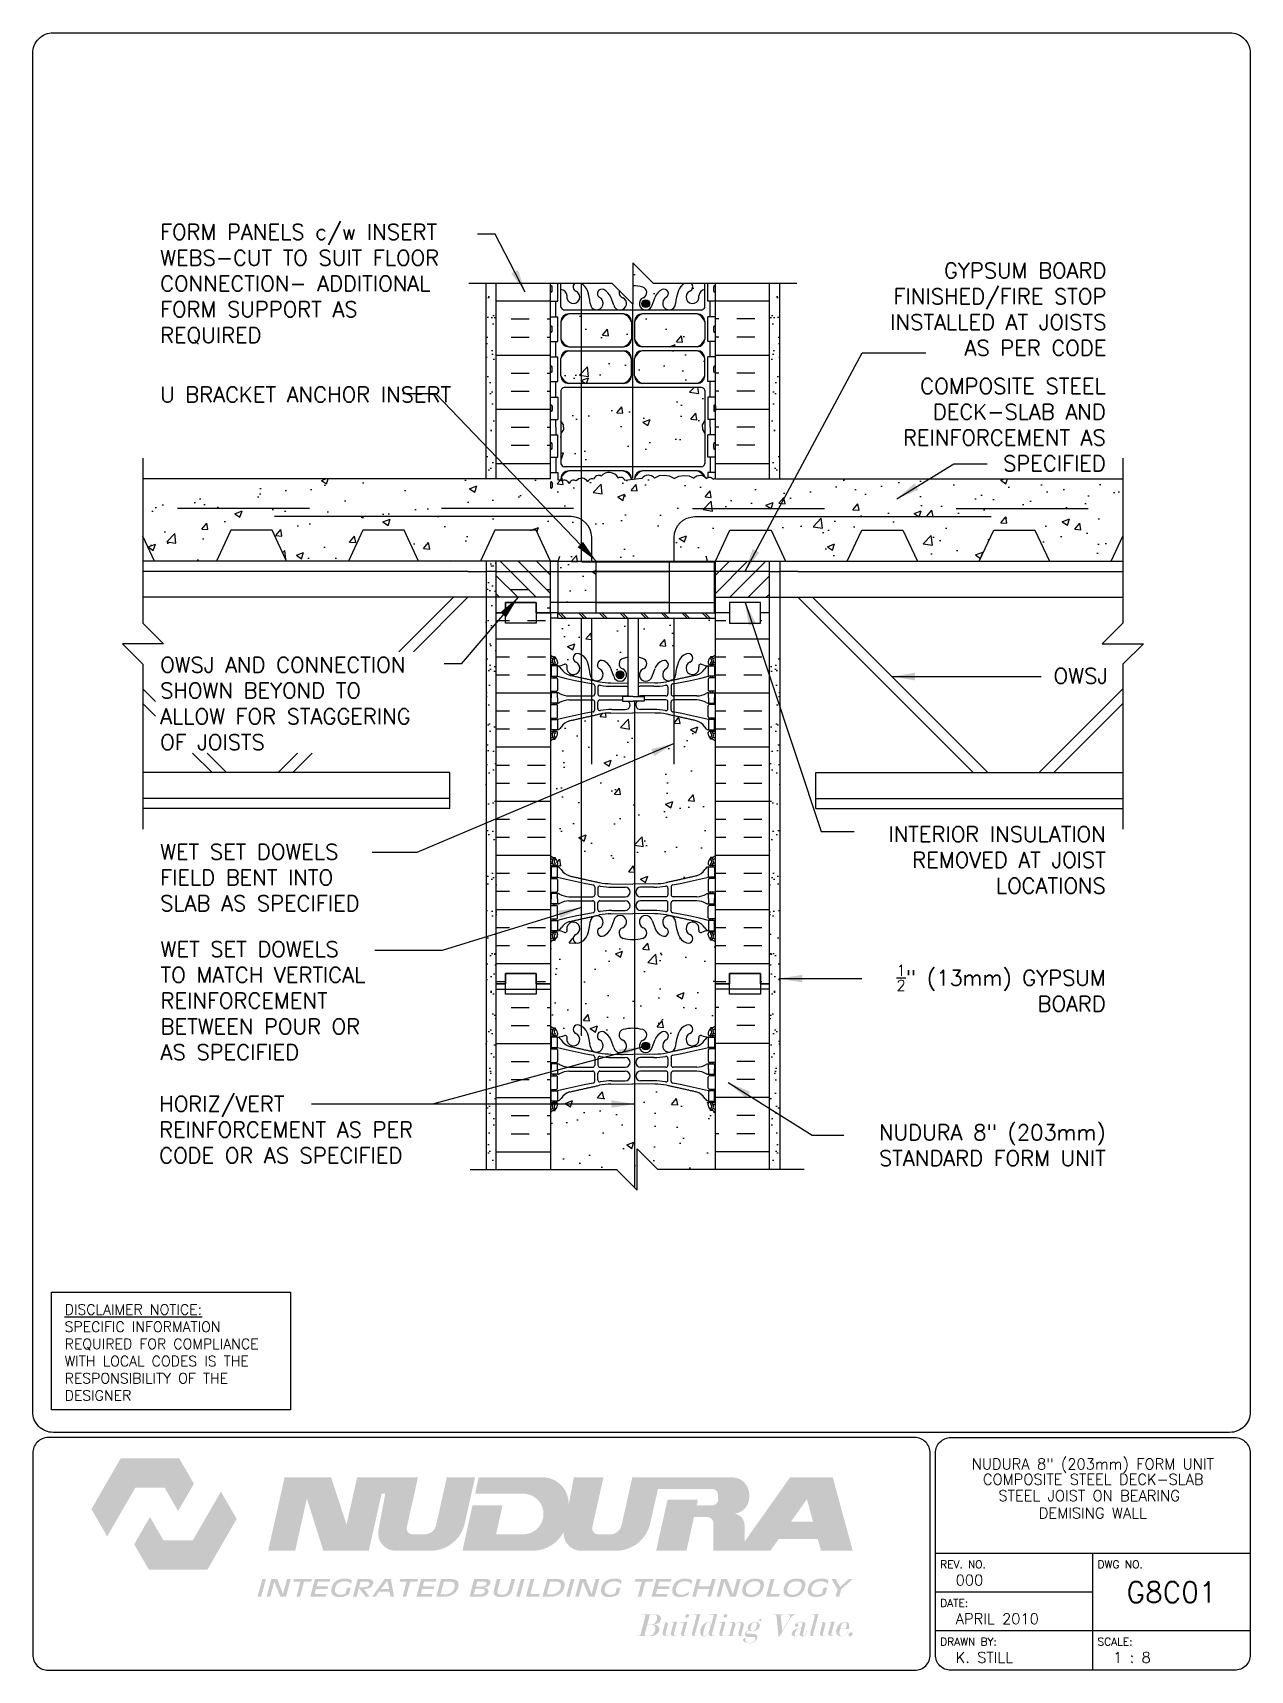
# Paper-space layout 'G8C01' of a CAD drawing. Header units: inches. Extents: x 0.42 to 7.8, y 0.49 to 10.41.
# The model-space entities are those that its viewports show. They can reach past a viewport. Long polylines and large blocks are cut down to what shows.
import ezdxf
from ezdxf.enums import TextEntityAlignment as Align

# ---------------------------------------------------------------- set-up
doc = ezdxf.new("R2010")
doc.units = ezdxf.units.IN
doc.header["$LTSCALE"] = 0.5
doc.header["$MEASUREMENT"] = 0
doc.linetypes.add('DASHED2', pattern=[0.375, 0.25, -0.125])
doc.linetypes.add('HIDDEN2', pattern=[0.1875, 0.125, -0.0625])
for name, color, linetype in [('HATCH', 12, 'Continuous'), ('Hidden2', 12, 'HIDDEN2'), ('line25', 2, 'Continuous'), ('LINE3', 3, 'Continuous'), ('LINE50', 5, 'Continuous'), ('LINE9', 9, 'Continuous'), ('LOGO', 7, 'Continuous'), ('TBK_LINE65', 3, 'Continuous'), ('TBK_TEXT', 4, 'Continuous'), ('TEXT', 4, 'Continuous'), ('Web_Edge', 9, 'Continuous')]:
    doc.layers.add(name, color=color, linetype=linetype)
doc.styles.add('DIM', font='romans.shx', dxfattribs={"width": 0.7})
doc.styles.add('ROMANS', font='romans.shx', dxfattribs={"height": 0.75})
doc.dimstyles.new('ext_12', dxfattribs={"dimscale": 12, "dimtxt": 0.09375, "dimasz": 0.09375, "dimexe": 0.09375, "dimexo": 0.0625, "dimgap": 0.0625, "dimtad": 1, "dimdec": 1, "dimzin": 3, "dimdsep": 46, "dimlunit": 4, "dimtxsty": 'DIM', "dimcen": 0.09, "dimdle": 0.09375, "dimclrt": 4, "dimadec": 0, "dimazin": 0, "dimtfac": 1, "dimtdec": 1, "dimtmove": 2, "dimatfit": 3, "dimfxl": 1, "dimfrac": 2, "dimtolj": 1, "dimtzin": 0, "dimarcsym": 0})
pattern_1 = [(37.5, (198.499, 60.95305), (-0.0314967, 0.963412), [0, -0.76, 0, -0.85, 0, -0.8125]), (7.5, (198.499, 60.953), (0.884888, 1.411073), [0, -0.41, 0, -0.685, 0, -0.2625]), (327.5, (197.884, 60.95305), (1.557071, 0.0028295), [0, -0.25, 0, -0.9, 0, -1.175]), (317.5, (197.884, 60.953), (1.503063, 0.438838), [0, -0.125, 0, -0.59, 0, -0.675])]
pattern_2 = [(142.5, (336.6618, 60.95305), (0.0314967, 0.963412), [0, -0.76, 0, -0.85, 0, -0.8125]), (172.5, (336.6618, 60.953), (-0.884888, 1.411073), [0, -0.41, 0, -0.685, 0, -0.2625]), (212.5, (337.2768, 60.95305), (-1.557071, 0.0028295), [0, -0.25, 0, -0.9, 0, -1.175]), (222.5, (337.2768, 60.953), (-1.503063, 0.438838), [0, -0.125, 0, -0.59, 0, -0.675])]
pattern_3 = [(50, (0, 0), (3.5863, -0.31376), [0.375, -4.125]), (355, (0, 0), (-0.693757, 3.76096), [0.3, -3.3]), (100.4514, (0.299, -0.026), (2.892544, 3.4472), [0.3187, -3.50571]), (46.1842, (0, 1), (5.336207, -0.827596), [0.5625, -6.1875]), (96.6356, (0.4447, 0.931), (4.67331, 4.87059), [0.47805, -5.25857]), (351.1842, (0, 1), (4.67331, 4.87059), [0.45, -4.95]), (21, (0.5, 0.75), (2.984535, -2.013094), [0.375, -4.125]), (326, (0.5, 0.75), (1.216577, 3.62575), [0.3, -3.3]), (71.4514, (0.7487, 0.5822), (4.201112, 1.612656), [0.3187, -3.50571]), (37.5, (0, 0), (0.0607993, 1.6644693), [0, -3.26, 0, -3.35, 0, -3.3125]), (7.5, (0, 0), (1.315348, 1.972059), [0, -1.91, 0, -3.185, 0, -1.2625]), (327.5, (-1.115, 0), (2.669112, -0.1127744), [0, -1.25, 0, -3.9, 0, -5.175]), (317.5, (-1.615, 0), (2.915931, 0.500525), [0, -1.625, 0, -2.59, 0, -3.675])]

psp = doc.layouts.new('G8C01')

# ---------------------------------------------------------------- texts
at = {"layer": 'TBK_TEXT', "color": 7, "style": 'ROMANS'}
for s, p in [('REV. NO.', (5.9215, 1.107)), ('DWG NO.', (6.876, 1.107)), ('DATE:', (5.9215, 0.8726)), ('DRAWN BY:', (5.9215, 0.6382)), ('SCALE:', (6.876, 0.6382))]:
    psp.add_text(s, height=0.04688, dxfattribs=at).set_placement(p)
at = {"layer": 'TEXT', "insert": (0.6134, 2.7065), "char_height": 0.0625, "width": 1.41371, "attachment_point": 1, "style": 'ROMANS'}
psp.add_mtext('{\\Fromans.shx|c1;\\LDISCLAIMER NOTICE:\\l\\PSPECIFIC INFORMATION REQUIRED FOR COMPLIANCE WITH LOCAL CODES IS THE RESPONSIBILITY OF THE DESIGNER}', dxfattribs=at)

msp = doc.modelspace()

# ---------------------------------------------------------------- texts
at = {"layer": 'TEXT', "style": 'ROMANS'}
msp.add_text('OWSJ ', height=0.75, dxfattribs=at).set_placement((289.559, 185.542), align=Align.CENTER)
at = {"layer": 'TEXT', "char_height": 0.75, "style": 'ROMANS'}
for s, insert, width, attachment_point in [('FORM PANELS c/w INSERT WEBS-CUT TO SUIT FLOOR CONNECTION- ADDITIONAL FORM SUPPORT AS REQUIRED', (244.65, 207.819), 16.11098, 1), ('\\A1;GYPSUM BOARD FINISHED/FIRE STOP INSTALLED AT JOISTS AS PER CODE', (290.544, 203.697), 12.22718, 6), ('\\A1;COMPOSITE STEEL DECK-SLAB AND REINFORCEMENT AS SPECIFIED', (290.517, 198.098), 12.22718, 6), ('U BRACKET ANCHOR INSERT', (244.65, 199.936), 13.68504, 1), ('OWSJ AND CONNECTION SHOWN BEYOND TO ALLOW FOR STAGGERING OF JOISTS', (244.65, 186.832), 13.68504, 1), ('\\A1;INTERIOR INSULATION REMOVED AT JOIST LOCATIONS', (290.517, 176.994), 12.22718, 6), ('WET SET DOWELS FIELD BENT INTO SLAB AS SPECIFIED', (244.65, 177.767), 11.81207, 1), ('WET SET DOWELS \\PTO MATCH VERTICAL REINFORCEMENT\\PBETWEEN POUR OR AS SPECIFIED', (244.675, 170.171), 12.22718, 4), ('\\A1;{\\H0.7x;\\S1/2;}" (13mm) GYPSUM BOARD', (290.517, 170.775), 12.19083, 6), ('HORIZ/VERT\\PREINFORCEMENT AS PER CODE OR AS SPECIFIED', (244.603, 163.918), 14.832, 4), ('NUDURA 8" (203mm) STANDARD FORM UNIT', (290.511, 163.158), 14.12358, 6)]:
    msp.add_mtext(s, dxfattribs=dict(at, insert=insert, width=width, attachment_point=attachment_point))

# ---------------------------------------------------------------- blocks, each defined once
blk = doc.blocks.new('TITLEBLOCK-Tag')
at = {"style": 'ROMANS'}
for tag, height, p in [('TITLE_LINE_1', 0.065, (0.927, -0.1328)), ('TITLE_LINE_2', 0.065, (0.9294, -0.2258)), ('CENTRE-LINE-3', 0.065, (0.927, -0.3246)), ('TITLE_LINE_4', 0.065, (0.927, -0.4299)), ('TITLE_LINE_5', 0.065, (0.927, -0.526)), ('DWG', 0.125, (1.4043, -0.9102))]:
    blk.add_attdef(tag, text='', height=height, dxfattribs=at).set_placement(p, align=Align.MIDDLE_CENTER)
for tag, p in [('LATEST_REVISION', (0.0954, -0.8366)), ('REVISION_DATE', (0.0954, -1.071)), ('DRAWN_BY', (0.0954, -1.3053)), ('SCALE', (1.0499, -1.3053))]:
    blk.add_attdef(tag, text='', height=0.065, dxfattribs=at).set_placement(p, align=Align.MIDDLE_LEFT)

# ---------------------------------------------------------------- hatches: boundary and pattern name
at = {"layer": 'HATCH'}
h = msp.add_hatch(dxfattribs=at)
h.set_pattern_fill('AR-CONC', color=256, scale=0.5)
h.set_pattern_definition(pattern_3)
h.paths.add_polyline_path([(271.07, 199.762, 0.268138), (270.909, 199.91), (264.252, 199.91, 0.268156), (264.09, 199.762), (264.09, 198.293), (264.21, 198.093), (264.21, 197.981), (264.21, 197.868), (264.09, 197.668), (264.09, 196.2, 0.268156), (264.252, 196.051), (270.909, 196.051, 0.268138), (271.07, 196.2), (271.07, 197.668), (270.95, 197.868), (270.95, 197.981), (270.95, 198.093), (271.07, 198.293)])
h.paths.add_polyline_path([(265.96, 204.268, -0.940793), (266.163, 204.652, -0.173075), (266.509, 204.285), (266.652, 203.898, 1.612474), (267.083, 204.258, -0.416252), (266.923, 204.603), (266.58, 204.946), (265.073, 204.946, -0.174455), (265.373, 204.6, -0.068226), (265.509, 203.972, 1.753171)])
h.paths.add_polyline_path([(264.749, 204.946), (264.09, 204.946), (264.09, 204.65, -0.380397), (264.383, 204.355, 2.087231), (264.817, 204.58, -0.550694)])
h.paths.add_polyline_path([(268.652, 204.285, -0.173075), (268.998, 204.652, -0.940793), (269.201, 204.268, 1.753171), (269.652, 203.972, -0.068226), (269.788, 204.6, -0.174455), (270.088, 204.946), (268.58, 204.946), (267.58, 205.946), (267.58, 204.831, -0.068476), (268.055, 204.769, -0.734872), (268.078, 204.258, 1.612474), (268.509, 203.898)])
h.paths.add_polyline_path([(271.07, 204.65), (271.07, 204.946), (270.411, 204.946, -0.550694), (270.344, 204.58, 2.087231), (270.777, 204.355, -0.380392)])
h.paths.add_polyline_path([(271.07, 203.095, 0.225652), (270.695, 203.47), (268.032, 203.47, 0.225652), (267.657, 203.095), (267.657, 202.254, 0.225652), (268.032, 201.879), (270.695, 201.879, 0.225652), (271.07, 202.254)])
h.paths.add_polyline_path([(271.07, 201.313, 0.225652), (270.695, 201.688), (268.032, 201.688, 0.225652), (267.657, 201.313), (267.657, 200.473, 0.225652), (268.032, 200.098), (270.695, 200.098, 0.225652), (271.07, 200.473)])
h.paths.add_polyline_path([(267.504, 201.313, 0.225652), (267.129, 201.688), (264.465, 201.688, 0.225652), (264.09, 201.313), (264.09, 200.473, 0.225652), (264.465, 200.098), (267.129, 200.098, 0.225652), (267.504, 200.473)])
h.paths.add_polyline_path([(267.504, 203.095, 0.225652), (267.129, 203.47), (264.465, 203.47, 0.225652), (264.09, 203.095), (264.09, 202.254, 0.225652), (264.465, 201.879), (267.129, 201.879, 0.225652), (267.504, 202.254)])
h.paths.add_polyline_path([(267.129, 195.864), (264.465, 195.864, 0.225652), (264.09, 195.489), (264.09, 195.382, -0.011526), (264.125, 195.367, -0.520567), (264.484, 195.224, -0.520567), (264.826, 195.371, -0.520567), (265.399, 195.331, -0.520567), (265.68, 195.452, -0.520567), (266.042, 195.608, -0.230831), (266.459, 195.781, -0.258655), (266.881, 195.513, -0.520567), (267.186, 195.391), (267.504, 195.427), (267.504, 195.489, 0.225652)])
h = msp.add_hatch(dxfattribs=at)
h.set_pattern_fill('AR-SAND', color=256, scale=0.5, style=0)
h.set_pattern_definition(pattern_2)
h.paths.add_polyline_path([(260.455, 204.946), (260.955, 204.946), (260.955, 195.481), (260.83, 195.481), (260.455, 195.481)])
h = msp.add_hatch(dxfattribs=at)
h.set_pattern_fill('INSUL', color=256, scale=7, style=0)
h.set_pattern_definition([(0, (-2662.5812, -208.0266), (0, 2.625), []), (0, (-2662.5812, -207.1516), (0, 2.625), [0.875, -0.875]), (0, (-2662.5812, -206.2766), (0, 2.625), [0.875, -0.875])])
h.paths.add_polyline_path([(260.955, 195.481), (263.58, 195.481), (263.58, 204.821), (263.455, 204.946), (260.955, 204.946)])
h.paths.add_polyline_path([(263.58, 191.478), (260.955, 191.478), (260.955, 188.983), (261.393, 188.983), (261.393, 189.483), (262.893, 189.483), (262.893, 188.983), (263.58, 188.983)])
h = msp.add_hatch(dxfattribs=at)
h.set_pattern_fill('INSUL', color=256, scale=7, style=0)
h.set_pattern_definition([(180, (3197.742, -208.0266), (0, 2.625), []), (180, (3197.742, -207.1516), (0, 2.625), [0.875, -0.875]), (180, (3197.742, -206.2766), (0, 2.625), [0.875, -0.875])])
h.paths.add_polyline_path([(271.58, 195.481), (274.205, 195.481), (274.205, 204.946), (271.58, 204.946)])
h = msp.add_hatch(dxfattribs=at)
h.set_pattern_fill('AR-SAND', color=256, scale=0.5, style=0)
h.set_pattern_definition(pattern_1)
h.paths.add_polyline_path([(274.705, 204.946), (274.205, 204.946), (274.205, 195.481), (274.33, 195.481), (274.705, 195.481)])
h = msp.add_hatch(dxfattribs=at)
h.set_pattern_fill('AR-CONC', color=256, scale=0.5)
h.set_pattern_definition(pattern_3)
h.paths.add_polyline_path([(291.343, 195.481), (271.58, 195.481), (271.58, 195.51, 0.10231), (271.485, 195.435, 0.520567), (271.14, 195.484, 0.520567), (270.541, 195.505, 0.310845), (269.58, 195.483, 0.310845), (268.62, 195.505, 0.520567), (268.021, 195.484), (267.186, 195.391, 0.520567), (266.881, 195.513, 0.258655), (266.459, 195.781, 0.230831), (266.042, 195.608, 0.520567), (265.68, 195.452, 0.520567), (265.399, 195.331, 0.520567), (264.826, 195.371, 0.520567), (264.484, 195.224, 0.520567), (264.125, 195.367, 0.058158), (263.945, 195.426), (263.945, 195.776), (263.58, 195.776), (263.58, 195.481), (243.818, 195.481), (243.818, 192.694), (244.384, 191.481), (247.384, 191.481), (248.083, 192.981), (250.083, 192.981), (250.783, 191.481), (253.783, 191.481), (254.482, 192.981), (256.482, 192.981), (257.181, 191.481), (260.181, 191.481), (260.881, 192.981), (262.881, 192.981), (263.58, 191.481), (263.955, 191.481), (265.806, 191.478), (265.806, 191.481), (271.58, 191.481), (272.28, 192.981), (274.28, 192.981), (274.979, 191.481), (277.979, 191.481), (278.679, 192.981), (280.679, 192.981), (281.378, 191.481), (284.378, 191.481), (285.078, 192.981), (287.078, 192.981), (287.777, 191.481), (290.777, 191.481), (291.343, 192.694)])
h.paths.add_polyline_path([(263.66, 195.066, -0.414214), (263.62, 195.026, -0.414214), (263.58, 195.066), (263.58, 195.286, -0.414214), (263.62, 195.326, -0.414214), (263.66, 195.286)], flags=16)
h.paths.add_polyline_path([(265.806, 191.431), (263.945, 191.431), (263.945, 190.981), (265.806, 190.981)])
h.paths.add_polyline_path([(265.806, 190.981), (263.945, 190.981), (263.945, 189.478), (265.806, 189.478)])
h.paths.add_polyline_path([(265.806, 189.478), (263.945, 189.478), (263.945, 188.978), (265.806, 188.978)])
h.paths.add_polyline_path([(263.945, 189.478), (263.58, 189.478), (263.58, 188.978), (263.945, 188.978)])
h.paths.add_polyline_path([(263.945, 190.981), (263.58, 190.981), (263.58, 189.478), (263.945, 189.478)])
h.paths.add_polyline_path([(263.945, 191.431), (265.58, 191.431), (265.58, 191.478), (263.58, 191.478), (263.58, 190.981), (263.945, 190.981)])
h.paths.add_polyline_path([(264.981, 186.989, -0.21345), (265.373, 186.6, -0.068226), (265.509, 185.972, 0.162496), (265.58, 185.787), (265.58, 188.719), (263.945, 188.719), (263.58, 188.719), (263.58, 186.946, 0.088416), (263.726, 186.849), (263.816, 186.849), (263.816, 186.807, -0.249069), (263.926, 186.6), (263.926, 186.533, -0.414214), (263.864, 186.47), (263.816, 186.47), (263.816, 186.4), (263.921, 186.4, 0.085348), (264.251, 186.476, -0.669601), (264.383, 186.355, 2.087231), (264.817, 186.58, -1)])
h.paths.add_polyline_path([(267.349, 188.719), (265.58, 188.719), (265.58, 185.787, 1.237992), (265.96, 186.268, -0.940793), (266.163, 186.652, -0.173075), (266.509, 186.285), (266.652, 185.898, 1.612474), (267.083, 186.258, -0.734872), (267.106, 186.769, -0.035303), (267.349, 186.817)])
h.paths.add_polyline_path([(271.58, 188.719), (267.849, 188.719), (267.849, 186.812, -0.029977), (268.055, 186.769, -0.734872), (268.078, 186.258, 1.612474), (268.509, 185.898), (268.652, 186.285, -0.16372), (268.974, 186.639, -1.059167), (269.18, 186.257, 1.629604), (269.651, 185.956, -0.06598), (269.775, 186.565, -0.227838), (270.18, 186.989, -1), (270.344, 186.58, 2.087231), (270.777, 186.355, -0.669601), (270.91, 186.476, 0.085348), (271.239, 186.4), (271.344, 186.4), (271.344, 186.47), (271.297, 186.47, -0.414214), (271.234, 186.533), (271.234, 186.6, -0.249069), (271.344, 186.807), (271.344, 186.849), (271.434, 186.849, 0.088416), (271.58, 186.946)])
h.paths.add_polyline_path([(271.58, 173.015, 0.088416), (271.434, 173.112), (271.344, 173.112), (271.344, 173.154, -0.249069), (271.234, 173.361), (271.234, 173.429, -0.414214), (271.297, 173.491), (271.344, 173.491), (271.344, 173.561), (271.239, 173.561, 0.085348), (270.91, 173.486, -0.669601), (270.777, 173.606, 2.087231), (270.344, 173.381, -1), (270.18, 172.973, -0.227838), (269.775, 173.397, -0.06598), (269.651, 174.006, 1.629604), (269.18, 173.705, -1.059167), (268.974, 173.323, -0.16372), (268.652, 173.677), (268.509, 174.063, 1.612474), (268.078, 173.704, -0.734872), (268.055, 173.193, -0.068475), (267.58, 173.131, -0.068475), (267.106, 173.193, -0.734872), (267.083, 173.704, 1.612474), (266.652, 174.063), (266.509, 173.677, -0.16372), (266.187, 173.323, -1.059167), (265.981, 173.705, 1.629604), (265.51, 174.006, -0.06598), (265.385, 173.397, -0.227838), (264.981, 172.973, -1), (264.817, 173.381, 2.087231), (264.383, 173.606, -0.669601), (264.251, 173.486, 0.085348), (263.921, 173.561), (263.816, 173.561), (263.816, 173.491), (263.864, 173.491, -0.414214), (263.926, 173.429), (263.926, 173.361, -0.249069), (263.816, 173.154), (263.816, 173.112), (263.726, 173.112, 0.088416), (263.58, 173.015), (263.58, 170.981), (263.58, 168.946, 0.088416), (263.726, 168.849), (263.816, 168.849), (263.816, 168.807, -0.249069), (263.926, 168.6), (263.926, 168.533, -0.414214), (263.864, 168.47), (263.816, 168.47), (263.816, 168.4), (263.921, 168.4, 0.085348), (264.251, 168.476, -0.669601), (264.383, 168.355, 2.087231), (264.817, 168.58, -1), (264.981, 168.989, -0.227838), (265.385, 168.565, -0.06598), (265.51, 167.956, 1.629604), (265.981, 168.257, -1.059167), (266.187, 168.639, -0.16372), (266.509, 168.285), (266.652, 167.898, 1.612474), (267.083, 168.258, -0.734872), (267.106, 168.769, -0.068475), (267.58, 168.831, -0.068475), (268.055, 168.769, -0.734872), (268.078, 168.258, 1.612474), (268.509, 167.898), (268.652, 168.285, -0.16372), (268.974, 168.639, -1.059167), (269.18, 168.257, 1.629604), (269.651, 167.956, -0.06598), (269.775, 168.565, -0.227838), (270.18, 168.989, -1), (270.344, 168.58, 2.087231), (270.777, 168.355, -0.669601), (270.91, 168.476, 0.085348), (271.239, 168.4), (271.344, 168.4), (271.344, 168.47), (271.297, 168.47, -0.414214), (271.234, 168.533), (271.234, 168.6, -0.249069), (271.344, 168.807), (271.344, 168.849), (271.434, 168.849, 0.088416), (271.58, 168.946), (271.58, 170.981)])
edge = h.paths.add_edge_path()
edge.add_arc((271.234, 164.393), 0.5, 46.21089, 66.42182)
edge.add_line((271.434, 164.851), (271.344, 164.851))
edge.add_line((271.344, 164.851), (271.344, 164.893))
edge.add_arc((271.484, 165.1), 0.25, 180, 235.9442, ccw=False)
edge.add_line((271.234, 165.1), (271.234, 165.168))
edge.add_arc((271.297, 165.168), 0.0625, 90, 180, ccw=False)
edge.add_line((271.297, 165.23), (271.344, 165.23))
edge.add_line((271.344, 165.23), (271.344, 165.3))
edge.add_line((271.344, 165.3), (271.239, 165.3))
edge.add_arc((271.362, 165.643), 0.364, 212.04242, 250.33874, ccw=False)
edge.add_arc((270.439, 165.032), 0.743, 34.22802, 73.81071)
edge.add_spline(control_points=[(270.646, 165.746), (269.209, 166.066)], knot_values=[0, 0, 1, 1], degree=1, periodic=0)
edge.add_arc((268.652, 163.134), 2.984, 79.25462, 90.09947)
edge.add_line((268.647, 166.118), (267.58, 166.134))
edge.add_line((267.58, 166.134), (266.514, 166.118))
edge.add_arc((266.509, 163.134), 2.984, 89.90053, 100.74538)
edge.add_spline(control_points=[(265.952, 166.066), (264.515, 165.746)], knot_values=[0, 0, 1, 1], degree=1, periodic=0)
edge.add_arc((264.722, 165.032), 0.743, 106.18929, 145.77198)
edge.add_arc((263.799, 165.643), 0.364, 289.66126, 327.95758, ccw=False)
edge.add_line((263.921, 165.3), (263.816, 165.3))
edge.add_line((263.816, 165.3), (263.816, 165.23))
edge.add_line((263.816, 165.23), (263.864, 165.23))
edge.add_arc((263.864, 165.168), 0.0625, 0, 90, ccw=False)
edge.add_line((263.926, 165.168), (263.926, 165.1))
edge.add_arc((263.676, 165.1), 0.25, 304.0558, 360, ccw=False)
edge.add_line((263.816, 164.893), (263.816, 164.851))
edge.add_line((263.816, 164.851), (263.726, 164.851))
edge.add_arc((263.926, 164.393), 0.5, 113.57818, 133.78911)
edge.add_line((263.58, 164.754), (263.58, 161.981))
edge.add_line((263.58, 161.981), (266.784, 161.981))
edge.add_line((266.784, 161.981), (267.784, 160.981))
edge.add_line((267.784, 160.981), (267.784, 162.981))
edge.add_line((267.784, 162.981), (268.784, 161.981))
edge.add_line((268.784, 161.981), (271.58, 161.981))
edge.add_line((271.58, 161.981), (271.58, 164.754))
h = msp.add_hatch(dxfattribs=at)
h.set_pattern_fill('AR-SAND', color=256, scale=0.5, style=0)
h.set_pattern_definition(pattern_2)
h.paths.add_polyline_path([(260.456, 191.479), (260.956, 191.479), (260.955, 170.981), (260.955, 161.981), (260.455, 161.981)])
h = msp.add_hatch(dxfattribs=at)
h.set_pattern_fill('ANSI31', color=256, scale=5, style=0)
h.set_pattern_definition([(135, (340.6877, -3.86355), (0.4419417, 0.4419417), [])])
h.paths.add_polyline_path([(260.955, 189.731), (260.955, 191.478), (263.58, 191.478), (263.58, 189.731)])
h = msp.add_hatch(dxfattribs=at)
h.set_pattern_fill('ANSI31', color=256, scale=5, style=0)
h.set_pattern_definition([(45, (194.4731, -3.86355), (-0.4419417, 0.4419417), [])])
h.paths.add_polyline_path([(274.205, 189.731), (274.205, 191.478), (271.58, 191.478), (271.58, 189.731)])
h = msp.add_hatch(dxfattribs=at)
h.set_pattern_fill('INSUL', color=256, scale=7, style=0)
h.set_pattern_definition([(0, (272.962, 182.4712), (0, 2.625), []), (0, (272.962, 183.3462), (0, 2.625), [0.875, -0.875]), (0, (272.962, 184.2212), (0, 2.625), [0.875, -0.875])])
h.paths.add_polyline_path([(274.205, 188.981), (273.768, 188.981), (273.768, 188.481), (272.268, 188.481), (272.268, 188.981), (271.58, 188.981), (271.58, 170.981), (272.268, 170.981), (272.268, 171.481), (273.768, 171.481), (273.768, 170.981), (274.205, 170.981)])
h.paths.add_polyline_path([(260.955, 170.981), (261.393, 170.981), (261.393, 171.481), (262.893, 171.481), (262.893, 170.981), (263.58, 170.981), (263.58, 188.981), (262.893, 188.981), (262.893, 189.481), (261.393, 189.481), (261.393, 188.981), (260.955, 188.981)])
h = msp.add_hatch(dxfattribs=at)
h.set_pattern_fill('AR-SAND', color=256, scale=0.5, style=0)
h.set_pattern_definition(pattern_1)
h.paths.add_polyline_path([(274.705, 186.981), (274.205, 186.981), (274.205, 170.981), (274.205, 161.981), (274.705, 161.981)])
h = msp.add_hatch(dxfattribs=at)
h.set_pattern_fill('AR-CONC', color=256, scale=0.5)
h.set_pattern_definition(pattern_3)
edge = h.paths.add_edge_path()
edge.add_arc((271.234, 182.393), 0.5, 46.21089, 66.42182)
edge.add_line((271.434, 182.851), (271.344, 182.851))
edge.add_line((271.344, 182.851), (271.344, 182.893))
edge.add_arc((271.484, 183.1), 0.25, 180, 235.9442, ccw=False)
edge.add_line((271.234, 183.1), (271.234, 183.168))
edge.add_arc((271.297, 183.168), 0.0625, 90, 180, ccw=False)
edge.add_line((271.297, 183.23), (271.344, 183.23))
edge.add_line((271.344, 183.23), (271.344, 183.3))
edge.add_line((271.344, 183.3), (271.239, 183.3))
edge.add_arc((271.362, 183.643), 0.364, 214.97751, 250.33874, ccw=False)
edge.add_arc((270.439, 183.032), 0.743, 32.79192, 73.81071)
edge.add_spline(control_points=[(270.646, 183.746), (269.209, 184.066)], knot_values=[0, 0, 1, 1], degree=1, periodic=0)
edge.add_arc((268.652, 181.134), 2.984, 79.25462, 90.09947)
edge.add_line((268.647, 184.118), (267.58, 184.134))
edge.add_line((267.58, 184.134), (266.514, 184.118))
edge.add_arc((266.509, 181.134), 2.984, 89.90053, 100.74538)
edge.add_spline(control_points=[(265.952, 184.066), (265.58, 183.983)], knot_values=[0.741301, 0.741301, 1, 1], degree=1, periodic=0)
edge.add_spline(control_points=[(265.58, 183.983), (265.141, 183.885)], knot_values=[0.435325, 0.435325, 0.741301, 0.741301], degree=1, periodic=0)
edge.add_spline(control_points=[(265.141, 183.885), (264.515, 183.746)], knot_values=[0, 0, 0.435325, 0.435325], degree=1, periodic=0)
edge.add_arc((264.722, 183.032), 0.743, 106.18929, 147.20808)
edge.add_arc((263.799, 183.643), 0.364, 289.66126, 325.02249, ccw=False)
edge.add_line((263.921, 183.3), (263.816, 183.3))
edge.add_line((263.816, 183.3), (263.816, 183.23))
edge.add_line((263.816, 183.23), (263.864, 183.23))
edge.add_arc((263.864, 183.168), 0.0625, 0, 90, ccw=False)
edge.add_line((263.926, 183.168), (263.926, 183.1))
edge.add_arc((263.676, 183.1), 0.25, 304.0558, 360, ccw=False)
edge.add_line((263.816, 182.893), (263.816, 182.851))
edge.add_line((263.816, 182.851), (263.726, 182.851))
edge.add_arc((263.926, 182.393), 0.5, 113.57818, 133.78911)
edge.add_line((263.58, 182.754), (263.58, 177.207))
edge.add_arc((263.926, 177.568), 0.5, 226.21089, 246.42182)
edge.add_line((263.726, 177.11), (263.816, 177.11))
edge.add_line((263.816, 177.11), (263.816, 177.068))
edge.add_arc((263.676, 176.861), 0.25, 0, 55.9442, ccw=False)
edge.add_line((263.926, 176.861), (263.926, 176.794))
edge.add_arc((263.864, 176.794), 0.0625, -90, 0, ccw=False)
edge.add_line((263.864, 176.731), (263.816, 176.731))
edge.add_line((263.816, 176.731), (263.816, 176.661))
edge.add_line((263.816, 176.661), (263.921, 176.661))
edge.add_arc((263.799, 176.319), 0.364, 34.97751, 70.33874, ccw=False)
edge.add_arc((264.722, 176.93), 0.743, 212.79192, 253.81071)
edge.add_spline(control_points=[(264.515, 176.216), (265.952, 175.895)], knot_values=[0, 0, 1, 1], degree=1, periodic=0)
edge.add_arc((266.509, 178.827), 2.984, 259.25462, 270.09947)
edge.add_line((266.514, 175.843), (267.58, 175.827))
edge.add_line((267.58, 175.827), (268.647, 175.843))
edge.add_arc((268.652, 178.827), 2.984, 269.90053, 280.74538)
edge.add_spline(control_points=[(269.209, 175.895), (270.646, 176.216)], knot_values=[0, 0, 1, 1], degree=1, periodic=0)
edge.add_arc((270.439, 176.93), 0.743, 286.18929, 327.20808)
edge.add_arc((271.362, 176.319), 0.364, 109.66126, 145.02249, ccw=False)
edge.add_line((271.239, 176.661), (271.344, 176.661))
edge.add_line((271.344, 176.661), (271.344, 176.731))
edge.add_line((271.344, 176.731), (271.297, 176.731))
edge.add_arc((271.297, 176.794), 0.0625, 180, 270, ccw=False)
edge.add_line((271.234, 176.794), (271.234, 176.861))
edge.add_arc((271.484, 176.861), 0.25, 124.0558, 180, ccw=False)
edge.add_line((271.344, 177.068), (271.344, 177.11))
edge.add_line((271.344, 177.11), (271.434, 177.11))
edge.add_arc((271.234, 177.568), 0.5, 293.57818, 313.78911)
edge.add_line((271.58, 177.207), (271.58, 182.754))
at = {"layer": 'LINE3'}
for points in [[(268.017, 203.971, 1), (268.392, 203.971, 1)], [(266.769, 185.971, 1), (267.144, 185.971, 1)], [(268.392, 167.971, 1), (268.017, 167.971, 1)]]:
    msp.add_hatch(color=256, dxfattribs=at).paths.add_polyline_path(points)

# ---------------------------------------------------------------- linework, layer by layer
for points in [[(264.515, 185.955), (265.952, 185.634)], [(264.515, 183.746), (265.952, 184.066)], [(264.515, 176.216), (265.952, 175.895)], [(264.515, 174.007), (265.952, 174.327)], [(264.515, 167.955), (265.952, 167.634)], [(270.646, 167.955), (269.209, 167.634)]]:
    msp.add_open_spline(points, degree=1)
at = {"layer": 'HATCH'}
for p, q in [((275.336, 195.393), (275.336, 195.393)), ((263.945, 188.978), (264.205, 188.719)), ((264.07, 188.978), (264.33, 188.719)), ((264.945, 188.978), (265.205, 188.719)), ((265.07, 188.978), (265.33, 188.719)), ((265.945, 188.978), (266.205, 188.719)), ((266.07, 188.978), (266.33, 188.719)), ((266.945, 188.978), (267.205, 188.719)), ((267.07, 188.978), (267.33, 188.719)), ((267.945, 188.978), (268.205, 188.719)), ((268.07, 188.978), (268.33, 188.719)), ((268.945, 188.978), (269.205, 188.719)), ((269.07, 188.978), (269.33, 188.719)), ((269.945, 188.978), (270.205, 188.719)), ((270.07, 188.978), (270.33, 188.719)), ((270.945, 188.978), (271.205, 188.719)), ((271.07, 188.978), (271.33, 188.719)), ((260.955, 170.721), (263.58, 170.721)), ((274.205, 170.721), (271.58, 170.721)), ((261.669, 169.846), (262.544, 169.846)), ((263.419, 169.846), (263.58, 169.846)), ((271.742, 169.846), (271.58, 169.846)), ((273.492, 169.846), (272.617, 169.846)), ((261.669, 168.971), (262.544, 168.971)), ((263.419, 168.971), (263.58, 168.971)), ((273.492, 168.971), (272.617, 168.971)), ((260.955, 168.096), (263.58, 168.096)), ((274.205, 168.096), (271.58, 168.096)), ((261.669, 167.221), (262.544, 167.221)), ((263.419, 167.221), (263.58, 167.221)), ((273.492, 167.221), (272.617, 167.221)), ((261.669, 166.346), (262.544, 166.346)), ((263.419, 166.346), (263.58, 166.346)), ((273.492, 166.346), (272.617, 166.346)), ((260.955, 165.471), (263.58, 165.471)), ((274.205, 165.471), (271.58, 165.471)), ((261.669, 164.596), (262.544, 164.596)), ((263.419, 164.596), (263.58, 164.596)), ((273.492, 164.596), (272.617, 164.596)), ((261.669, 163.721), (262.544, 163.721)), ((263.419, 163.721), (263.58, 163.721)), ((271.742, 163.721), (271.58, 163.721)), ((273.492, 163.721), (272.617, 163.721)), ((260.955, 162.846), (263.58, 162.846)), ((274.205, 162.846), (271.58, 162.846))]:
    msp.add_line(p, q, dxfattribs=at)
at = {"layer": 'HATCH', "linetype": 'HIDDEN2'}
for p, q in [((263.945, 191.431), (263.945, 188.978)), ((271.518, 191.431), (263.945, 191.431)), ((271.518, 191.433), (271.518, 188.981))]:
    msp.add_line(p, q, dxfattribs=at)
at = {"layer": 'HATCH', "linetype": 'HIDDEN2', "ltscale": 2}
for p, q in [((260.955, 190.981), (260.455, 190.981)), ((260.955, 190.981), (263.58, 190.981)), ((274.205, 190.981), (271.58, 190.981)), ((274.205, 190.981), (274.705, 190.981)), ((263.58, 189.731), (260.455, 189.731)), ((271.58, 189.731), (274.705, 189.731))]:
    msp.add_line(p, q, dxfattribs=at)
at = {"layer": 'HATCH'}
for points in [[(264.826, 195.371, 0.520567), (264.484, 195.224, 0.520567), (264.125, 195.367, 0.058158), (263.945, 195.426, 0.058158)], [(266.459, 195.781, 0.230831), (266.042, 195.608, 0.520567), (265.68, 195.452, 0.520567), (265.399, 195.331, 0.520567), (264.826, 195.371, 0.166585)], [(269.58, 195.483, 0.310845), (268.62, 195.505, 0.520567), (268.021, 195.484), (267.186, 195.391, 0.520567), (266.881, 195.513, 0.258655), (266.459, 195.781, 0.132818)], [(269.58, 195.483, -0.310845), (270.541, 195.505, -0.520567), (271.14, 195.484, -0.520567), (271.485, 195.435, -0.10231), (271.58, 195.51, -0.10231)]]:
    msp.add_lwpolyline(points, format="xyb", dxfattribs=at)
at = {"layer": 'Hidden2'}
for p, q in [((263.58, 191.478), (265.806, 191.478)), ((269.355, 188.978), (269.355, 191.478)), ((263.58, 190.981), (269.355, 190.981)), ((269.355, 189.478), (263.58, 189.478)), ((263.945, 188.978), (263.58, 188.978)), ((263.945, 188.719), (263.58, 188.719))]:
    msp.add_line(p, q, dxfattribs=at)
at = {"layer": 'Hidden2', "linetype": 'Continuous'}
msp.add_lwpolyline([(265.58, 191.431), (265.58, 192.64, 0.414214), (264.58, 193.64), (250.202, 193.64)], format="xyb", dxfattribs=at)
msp.add_lwpolyline([(265.58, 181.64), (265.58, 188.719)], dxfattribs=at)
at = {"layer": 'line25'}
for p, q in [((263.58, 195.481), (263.58, 204.946)), ((263.945, 204.086), (263.945, 204.946)), ((271.215, 204.086), (271.215, 204.946)), ((271.58, 195.481), (271.58, 204.946)), ((263.58, 204.086), (263.945, 204.086)), ((271.58, 204.086), (271.215, 204.086)), ((263.58, 203.336), (263.945, 203.336)), ((263.945, 202.136), (263.945, 203.336)), ((271.58, 203.336), (271.215, 203.336)), ((271.215, 202.136), (271.215, 203.336)), ((263.58, 202.136), (263.945, 202.136)), ((271.58, 202.136), (271.215, 202.136)), ((263.58, 201.386), (263.945, 201.386)), ((263.945, 200.186), (263.945, 201.386)), ((271.58, 201.386), (271.215, 201.386)), ((271.215, 200.186), (271.215, 201.386)), ((263.58, 200.186), (263.945, 200.186)), ((271.58, 200.186), (271.215, 200.186)), ((263.58, 199.436), (263.945, 199.436)), ((263.945, 199.436), (263.945, 198.356)), ((271.58, 199.436), (271.215, 199.436)), ((271.215, 199.436), (271.215, 198.356)), ((263.58, 198.356), (263.945, 198.356)), ((271.58, 198.356), (271.215, 198.356)), ((263.58, 197.606), (263.945, 197.606)), ((263.945, 196.526), (263.945, 197.606)), ((271.58, 197.606), (271.215, 197.606)), ((271.215, 196.526), (271.215, 197.606)), ((263.58, 196.526), (263.945, 196.526)), ((271.58, 196.526), (271.215, 196.526)), ((263.58, 195.481), (243.818, 195.481)), ((263.58, 195.778), (263.945, 195.778)), ((263.58, 195.776), (263.945, 195.776)), ((263.945, 195.778), (263.945, 195.426)), ((263.945, 195.776), (263.945, 195.426)), ((271.58, 195.776), (271.215, 195.776)), ((271.215, 195.776), (271.215, 195.536)), ((271.58, 195.481), (291.343, 195.481)), ((263.58, 191.478), (243.818, 191.481)), ((263.58, 188.981), (263.58, 191.478)), ((265.806, 191.481), (291.343, 191.481)), ((265.806, 188.978), (265.806, 191.481)), ((271.58, 170.981), (271.58, 191.481)), ((259.58, 190.981), (243.818, 190.981)), ((259.58, 190.981), (260.455, 190.981)), ((271.58, 190.981), (265.806, 190.981)), ((275.58, 190.981), (274.705, 190.981)), ((275.58, 190.981), (291.343, 190.981)), ((260.455, 189.731), (243.818, 189.731)), ((258.873, 189.731), (256.231, 187.088)), ((259.58, 189.731), (256.938, 187.088)), ((263.58, 188.981), (263.58, 170.981)), ((263.945, 188.978), (271.58, 188.978)), ((263.945, 188.719), (263.945, 188.978)), ((265.806, 189.478), (271.58, 189.478)), ((274.705, 189.731), (291.343, 189.731)), ((275.58, 189.731), (284.08, 181.231)), ((276.288, 189.731), (284.788, 181.231)), ((263.945, 188.719), (271.58, 188.719)), ((267.349, 184.926), (267.349, 188.719)), ((267.849, 184.926), (267.849, 188.719)), ((243.818, 185.286), (244.426, 184.678)), ((291.343, 185.286), (287.288, 181.231)), ((243.818, 184.579), (244.426, 183.971)), ((291.343, 184.579), (287.995, 181.231)), ((246.223, 182.174), (247.166, 181.231)), ((246.93, 182.174), (247.873, 181.231)), ((251.316, 182.174), (250.373, 181.231)), ((252.023, 182.174), (251.08, 181.231)), ((258.705, 181.231), (243.818, 181.231)), ((258.705, 179.481), (258.705, 181.231)), ((276.455, 179.481), (276.455, 181.231)), ((276.455, 181.231), (291.343, 181.231)), ((258.705, 179.981), (243.818, 179.981)), ((258.705, 179.481), (243.818, 179.481)), ((276.455, 179.981), (291.343, 179.981)), ((276.455, 179.481), (291.343, 179.481)), ((263.58, 170.981), (263.58, 161.981)), ((271.58, 161.981), (271.58, 170.981))]:
    msp.add_line(p, q, dxfattribs=at)
at = {"layer": 'line25', "color": 192}
for p, q in [((247.384, 191.481), (244.384, 191.481)), ((253.783, 191.481), (250.783, 191.481)), ((260.181, 191.481), (257.181, 191.481)), ((263.955, 191.481), (263.58, 191.481)), ((263.955, 191.481), (264.035, 191.731)), ((271.205, 191.481), (271.126, 191.731)), ((271.205, 191.481), (271.58, 191.481)), ((274.979, 191.481), (277.979, 191.481)), ((281.378, 191.481), (284.378, 191.481)), ((287.777, 191.481), (290.777, 191.481))]:
    msp.add_line(p, q, dxfattribs=at)
for points in [[(250.783, 191.481), (250.083, 192.981), (248.083, 192.981), (247.384, 191.481)], [(257.181, 191.481), (256.482, 192.981), (254.482, 192.981), (253.783, 191.481)], [(263.58, 191.481), (262.881, 192.981), (260.881, 192.981), (260.181, 191.481)], [(271.58, 191.481), (272.28, 192.981), (274.28, 192.981), (274.979, 191.481)], [(277.979, 191.481), (278.679, 192.981), (280.679, 192.981), (281.378, 191.481)], [(284.378, 191.481), (285.078, 192.981), (287.078, 192.981), (287.777, 191.481)], [(244.384, 191.481), (243.818, 192.694)], [(290.777, 191.481), (291.343, 192.694)]]:
    msp.add_lwpolyline(points, dxfattribs=at)
at = {"layer": 'line25'}
for points in [[(267.599, 184.926), (267.07, 184.926), (267.07, 184.7), (267.599, 184.7)], [(267.599, 184.926), (268.128, 184.926), (268.128, 184.7), (267.868, 184.7)], [(267.868, 184.7), (267.599, 184.7)]]:
    msp.add_lwpolyline(points, dxfattribs=at)
at = {"layer": 'LINE3'}
for p, q in [((265.08, 191.431), (265.08, 204.944)), ((267.58, 195.51), (267.58, 203.946)), ((265.08, 168.471), (265.08, 188.719)), ((267.659, 184.7), (267.659, 161.105))]:
    msp.add_line(p, q, dxfattribs=at)
at = {"layer": 'LINE3', "linetype": 'Continuous'}
msp.add_lwpolyline([(269.58, 191.431), (269.58, 192.64, -0.414214), (270.58, 193.64), (284.959, 193.64)], format="xyb", dxfattribs=at)
msp.add_lwpolyline([(269.58, 181.64), (269.58, 188.719)], dxfattribs=at)
at = {"layer": 'LINE3'}
for centre in [(268.204, 203.971), (266.957, 185.971), (268.204, 167.971)]:
    msp.add_circle(centre, 0.188, dxfattribs=at)
at = {"layer": 'LINE50'}
for p, q in [((260.955, 195.481), (260.955, 204.946)), ((274.205, 195.481), (274.205, 204.946)), ((260.955, 188.983), (260.955, 191.478)), ((260.955, 170.981), (260.955, 188.981)), ((274.205, 170.981), (274.205, 188.981)), ((260.955, 161.981), (260.955, 170.981)), ((274.205, 161.981), (274.205, 170.981))]:
    msp.add_line(p, q, dxfattribs=at)
at = {"layer": 'LINE50', "ltscale": 2}
msp.add_line((274.205, 188.981), (274.205, 191.481), dxfattribs=at)
at = {"layer": 'LINE50'}
for points in [[(263.58, 188.981), (262.893, 188.981), (262.893, 189.481), (261.393, 189.481), (261.393, 188.981), (260.955, 188.981)], [(260.955, 188.981), (261.393, 188.981), (261.393, 189.481), (262.893, 189.481), (262.893, 188.981), (263.58, 188.981)], [(274.205, 188.981), (273.768, 188.981), (273.768, 189.481), (272.268, 189.481), (272.268, 188.981), (271.58, 188.981)], [(263.58, 170.981), (262.893, 170.981), (262.893, 171.481), (261.393, 171.481), (261.393, 170.981), (260.955, 170.981)], [(260.955, 170.981), (261.393, 170.981), (261.393, 171.481), (262.893, 171.481), (262.893, 170.981), (263.58, 170.981)], [(271.58, 170.981), (272.268, 170.981), (272.268, 171.481), (273.768, 171.481), (273.768, 170.981), (274.205, 170.981)], [(274.205, 170.981), (273.768, 170.981), (273.768, 171.481), (272.268, 171.481), (272.268, 170.981), (271.58, 170.981)]]:
    msp.add_lwpolyline(points, dxfattribs=at)
at = {"layer": 'LINE9'}
for p, q in [((260.455, 195.481), (260.455, 204.946)), ((274.705, 195.481), (274.705, 204.946)), ((263.58, 204.576), (263.58, 204.796)), ((263.58, 204.741), (263.58, 204.741)), ((263.58, 204.631), (263.58, 204.631)), ((263.62, 204.836), (263.62, 204.836)), ((263.62, 204.536), (263.62, 204.536)), ((263.66, 204.576), (263.66, 204.796)), ((271.5, 204.576), (271.5, 204.796)), ((271.54, 204.836), (271.54, 204.836)), ((271.54, 204.536), (271.54, 204.536)), ((271.58, 204.576), (271.58, 204.796)), ((271.58, 204.741), (271.58, 204.741)), ((271.58, 204.631), (271.58, 204.631)), ((263.58, 202.626), (263.58, 202.846)), ((263.58, 202.791), (263.58, 202.791)), ((263.58, 202.681), (263.58, 202.681)), ((263.62, 202.886), (263.62, 202.886)), ((263.62, 202.586), (263.62, 202.586)), ((263.66, 202.626), (263.66, 202.846)), ((271.5, 202.626), (271.5, 202.846)), ((271.54, 202.886), (271.54, 202.886)), ((271.54, 202.586), (271.54, 202.586)), ((271.58, 202.626), (271.58, 202.846)), ((271.58, 202.791), (271.58, 202.791)), ((271.58, 202.681), (271.58, 202.681)), ((263.58, 200.676), (263.58, 200.896)), ((263.62, 200.936), (263.62, 200.936)), ((263.66, 200.676), (263.66, 200.896)), ((271.5, 200.676), (271.5, 200.896)), ((271.54, 200.936), (271.54, 200.936)), ((271.58, 200.676), (271.58, 200.896)), ((263.58, 200.841), (263.58, 200.841)), ((263.58, 200.731), (263.58, 200.731)), ((263.62, 200.636), (263.62, 200.636)), ((271.54, 200.636), (271.54, 200.636)), ((271.58, 200.841), (271.58, 200.841)), ((271.58, 200.731), (271.58, 200.731)), ((263.58, 199.006), (263.58, 198.786)), ((263.58, 198.951), (263.58, 198.951)), ((263.58, 198.841), (263.58, 198.841)), ((263.62, 199.046), (263.62, 199.046)), ((263.62, 198.746), (263.62, 198.746)), ((263.66, 199.006), (263.66, 198.786)), ((271.5, 199.006), (271.5, 198.786)), ((271.54, 199.046), (271.54, 199.046)), ((271.54, 198.746), (271.54, 198.746)), ((271.58, 199.006), (271.58, 198.786)), ((271.58, 198.951), (271.58, 198.951)), ((271.58, 198.841), (271.58, 198.841)), ((263.58, 196.956), (263.58, 197.176)), ((263.58, 197.121), (263.58, 197.121)), ((263.58, 197.011), (263.58, 197.011)), ((263.62, 197.216), (263.62, 197.216)), ((263.66, 196.956), (263.66, 197.176)), ((271.5, 196.956), (271.5, 197.176)), ((271.54, 197.216), (271.54, 197.216)), ((271.58, 196.956), (271.58, 197.176)), ((271.58, 197.121), (271.58, 197.121)), ((271.58, 197.011), (271.58, 197.011)), ((243.818, 196.481), (243.818, 188.481)), ((263.62, 196.916), (263.62, 196.916)), ((271.54, 196.916), (271.54, 196.916)), ((291.343, 196.481), (291.343, 188.481)), ((263.58, 195.286), (263.58, 195.066)), ((263.58, 195.231), (263.58, 195.231)), ((263.58, 195.121), (263.58, 195.121)), ((263.62, 195.326), (263.62, 195.326)), ((263.62, 195.026), (263.62, 195.026)), ((263.66, 195.286), (263.66, 195.066)), ((260.455, 191.481), (260.455, 161.981)), ((274.705, 191.481), (274.705, 161.981)), ((244.818, 187.481), (243.818, 188.481)), ((290.343, 187.481), (291.343, 188.481)), ((242.818, 187.481), (243.818, 186.481)), ((244.818, 187.481), (242.818, 187.481)), ((290.343, 187.481), (292.343, 187.481)), ((292.343, 187.481), (291.343, 186.481)), ((243.818, 186.481), (243.818, 178.481)), ((291.343, 186.481), (291.343, 178.481)), ((267.784, 160.981), (267.784, 162.981)), ((267.784, 162.981), (268.784, 161.981)), ((259.684, 161.981), (266.784, 161.981)), ((266.784, 161.981), (267.784, 160.981)), ((275.883, 161.981), (268.784, 161.981))]:
    msp.add_line(p, q, dxfattribs=at)
at = {"layer": 'LINE9', "linetype": 'HIDDEN2'}
for p, q in [((264.695, 194.028), (243.818, 194.028)), ((270.465, 194.028), (291.343, 194.028))]:
    msp.add_line(p, q, dxfattribs=at)
at = {"layer": 'LINE9'}
msp.add_lwpolyline([(275.535, 204.946), (268.58, 204.946), (267.58, 205.946), (267.58, 203.946), (266.58, 204.946), (259.626, 204.946)], dxfattribs=at)
at = {"layer": 'LINE9', "linetype": 'DASHED2', "ltscale": 0.15}
for points in [[(262.893, 188.981), (262.893, 188.981), (262.893, 188.481), (261.393, 188.481), (261.393, 188.981), (261.393, 188.981)], [(272.268, 188.981), (272.268, 188.981), (272.268, 188.481), (273.768, 188.481), (273.768, 188.981), (273.768, 188.981)], [(262.893, 170.981), (262.893, 170.981), (262.893, 170.481), (261.393, 170.481), (261.393, 170.981), (261.393, 170.981)], [(273.768, 170.981), (273.768, 170.981), (273.768, 170.481), (272.268, 170.481), (272.268, 170.981), (272.268, 170.981)]]:
    msp.add_lwpolyline(points, dxfattribs=at)
at = {"layer": 'LINE9'}
for centre, start, end in [((263.62, 204.796), 90, 180), ((263.62, 204.576), 180, 270), ((263.62, 204.796), 360, 90), ((263.62, 204.576), 270, 0), ((271.54, 204.796), 90, 180), ((271.54, 204.576), 180, 270), ((271.54, 204.796), 0, 90), ((271.54, 204.576), 270, 0), ((263.62, 202.846), 90, 180), ((263.62, 202.626), 180, 270), ((263.62, 202.846), 360, 90), ((263.62, 202.626), 270, 0), ((271.54, 202.846), 90, 180), ((271.54, 202.626), 180, 270), ((271.54, 202.846), 0, 90), ((271.54, 202.626), 270, 0), ((263.62, 200.896), 90, 180), ((263.62, 200.896), 360, 90), ((271.54, 200.896), 90, 180), ((271.54, 200.896), 0, 90), ((263.62, 200.676), 180, 270), ((263.62, 200.676), 270, 0), ((271.54, 200.676), 180, 270), ((271.54, 200.676), 270, 0), ((263.62, 199.006), 90, 180), ((263.62, 198.786), 180, 270), ((263.62, 199.006), 0, 90), ((263.62, 198.786), 270, 0), ((271.54, 199.006), 90, 180), ((271.54, 198.786), 180, 270), ((271.54, 199.006), 360, 90), ((271.54, 198.786), 270, 0), ((263.62, 197.176), 90, 180), ((263.62, 196.956), 180, 270), ((263.62, 197.176), 360, 90), ((263.62, 196.956), 270, 0), ((271.54, 197.176), 90, 180), ((271.54, 196.956), 180, 270), ((271.54, 197.176), 0, 90), ((271.54, 196.956), 270, 0), ((263.62, 195.286), 90, 180), ((263.62, 195.066), 180, 270), ((263.62, 195.286), 0, 90), ((263.62, 195.066), 270, 0)]:
    msp.add_arc(centre, 0.04, start, end, dxfattribs=at)
at = {"layer": 'Web_Edge'}
for p, q in [((264.09, 203.805), (264.09, 204.946)), ((271.07, 203.805), (271.07, 204.946)), ((266.652, 203.898), (266.509, 204.285)), ((268.509, 203.898), (268.652, 204.285)), ((270.909, 203.657), (264.252, 203.657)), ((267.129, 203.47), (264.465, 203.47)), ((270.695, 203.47), (268.032, 203.47)), ((264.09, 203.095), (264.09, 202.254)), ((267.504, 203.095), (267.504, 202.254)), ((267.657, 203.096), (267.657, 202.255)), ((271.07, 203.095), (271.07, 202.254)), ((264.465, 201.879), (267.129, 201.879)), ((264.465, 201.688), (267.129, 201.688)), ((270.695, 201.879), (268.032, 201.879)), ((270.695, 201.688), (268.032, 201.688)), ((264.09, 200.473), (264.09, 201.313)), ((267.504, 200.473), (267.504, 201.313)), ((267.657, 200.472), (267.657, 201.313)), ((271.07, 200.473), (271.07, 201.313)), ((267.129, 200.098), (264.465, 200.098)), ((270.695, 200.098), (268.032, 200.098)), ((264.09, 199.762), (264.09, 196.2)), ((270.909, 199.91), (264.252, 199.91)), ((271.07, 199.762), (271.07, 196.2)), ((264.21, 198.093), (264.09, 198.293)), ((264.21, 198.093), (264.09, 198.293)), ((264.21, 197.868), (264.09, 197.668)), ((264.21, 197.868), (264.09, 197.668)), ((264.21, 197.981), (264.21, 198.093)), ((264.21, 197.981), (264.21, 198.093)), ((264.21, 197.981), (264.21, 197.868)), ((264.21, 197.981), (264.21, 197.868)), ((270.95, 198.093), (271.07, 198.293)), ((270.95, 198.093), (271.07, 198.293)), ((270.95, 197.981), (270.95, 198.093)), ((270.95, 197.981), (270.95, 198.093)), ((270.95, 197.981), (270.95, 197.868)), ((270.95, 197.981), (270.95, 197.868)), ((270.95, 197.868), (271.07, 197.668)), ((270.95, 197.868), (271.07, 197.668)), ((264.09, 195.489), (264.09, 195.382)), ((270.909, 196.051), (264.252, 196.051)), ((267.129, 195.864), (264.465, 195.864)), ((267.504, 195.489), (267.504, 195.427)), ((267.657, 195.49), (267.657, 195.443)), ((270.695, 195.864), (268.032, 195.864)), ((263.726, 186.849), (263.816, 186.849)), ((263.726, 186.849), (263.816, 186.849)), ((263.816, 186.849), (263.816, 186.807)), ((263.816, 186.849), (263.816, 186.807)), ((263.926, 186.6), (263.926, 186.533)), ((263.926, 186.6), (263.926, 186.533)), ((271.234, 186.6), (271.234, 186.533)), ((271.234, 186.6), (271.234, 186.533)), ((271.434, 186.849), (271.344, 186.849)), ((271.344, 186.849), (271.344, 186.807)), ((271.434, 186.849), (271.344, 186.849)), ((271.344, 186.849), (271.344, 186.807)), ((263.58, 186.57), (263.658, 186.57)), ((263.58, 186.57), (263.658, 186.57)), ((263.58, 186.47), (263.864, 186.47)), ((263.58, 186.47), (263.864, 186.47)), ((263.58, 185.83), (263.864, 185.83)), ((263.58, 185.83), (263.864, 185.83)), ((263.726, 186.47), (263.726, 186.4)), ((263.726, 186.47), (263.726, 186.4)), ((263.726, 185.9), (263.726, 185.83)), ((263.726, 185.9), (263.726, 185.83)), ((263.816, 186.47), (263.816, 186.4)), ((263.816, 186.47), (263.816, 186.4)), ((263.816, 185.9), (263.816, 185.83)), ((263.816, 185.9), (263.816, 185.83)), ((266.652, 185.898), (266.509, 186.285)), ((266.652, 185.898), (266.509, 186.285)), ((268.509, 185.898), (268.652, 186.285)), ((268.509, 185.898), (268.652, 186.285)), ((271.58, 186.47), (271.297, 186.47)), ((271.58, 186.47), (271.297, 186.47)), ((271.58, 185.83), (271.297, 185.83)), ((271.58, 185.83), (271.297, 185.83)), ((271.344, 186.47), (271.344, 186.4)), ((271.344, 186.47), (271.344, 186.4)), ((271.344, 185.9), (271.344, 185.83)), ((271.344, 185.9), (271.344, 185.83)), ((271.434, 186.47), (271.434, 186.4)), ((271.434, 186.47), (271.434, 186.4)), ((271.434, 185.9), (271.434, 185.83)), ((271.434, 185.9), (271.434, 185.83)), ((271.58, 186.57), (271.503, 186.57)), ((271.58, 186.57), (271.503, 186.57)), ((263.58, 185.17), (263.864, 185.17)), ((263.58, 185.17), (263.864, 185.17)), ((263.726, 185.17), (263.726, 185.1)), ((263.726, 185.17), (263.726, 185.1)), ((263.816, 185.17), (263.816, 185.1)), ((263.816, 185.17), (263.816, 185.1)), ((263.926, 185.768), (263.926, 185.233)), ((263.926, 185.768), (263.926, 185.233)), ((265.728, 185.43), (265.728, 185.045)), ((265.728, 185.43), (265.728, 185.045)), ((265.881, 185.368), (265.881, 185.045)), ((265.881, 185.368), (265.881, 185.045)), ((266.514, 185.582), (267.349, 185.57)), ((266.561, 185.414), (267.208, 185.414)), ((266.561, 185.414), (267.208, 185.414)), ((268.647, 185.582), (267.849, 185.57)), ((268.6, 185.414), (267.953, 185.414)), ((268.6, 185.414), (267.953, 185.414)), ((269.28, 185.368), (269.28, 185.045)), ((269.28, 185.368), (269.28, 185.045)), ((269.432, 185.43), (269.432, 185.045)), ((269.432, 185.43), (269.432, 185.045)), ((271.234, 185.768), (271.234, 185.233)), ((271.234, 185.768), (271.234, 185.233)), ((271.58, 185.17), (271.297, 185.17)), ((271.58, 185.17), (271.297, 185.17)), ((271.344, 185.17), (271.344, 185.1)), ((271.344, 185.17), (271.344, 185.1)), ((271.434, 185.17), (271.434, 185.1)), ((271.434, 185.17), (271.434, 185.1)), ((263.58, 184.53), (263.864, 184.53)), ((263.58, 184.53), (263.864, 184.53)), ((263.726, 184.53), (263.726, 184.6)), ((263.726, 184.53), (263.726, 184.6)), ((263.816, 184.53), (263.816, 184.6)), ((263.816, 184.53), (263.816, 184.6)), ((263.926, 183.933), (263.926, 184.468)), ((263.926, 183.933), (263.926, 184.468)), ((264.474, 184.945), (265.629, 184.945)), ((264.474, 184.945), (265.629, 184.945)), ((264.474, 184.756), (265.629, 184.755)), ((264.474, 184.756), (265.629, 184.755)), ((265.728, 184.27), (265.728, 184.655)), ((265.728, 184.27), (265.728, 184.655)), ((265.881, 184.332), (265.881, 184.655)), ((265.881, 184.332), (265.881, 184.655)), ((265.981, 184.945), (267.208, 184.945)), ((265.981, 184.945), (267.208, 184.945)), ((265.981, 184.755), (267.07, 184.755)), ((265.981, 184.755), (267.07, 184.755)), ((266.561, 184.286), (267.208, 184.286)), ((266.561, 184.286), (267.208, 184.286)), ((269.18, 184.945), (267.953, 184.945)), ((269.18, 184.945), (267.953, 184.945)), ((268.6, 184.286), (267.953, 184.286)), ((268.6, 184.286), (267.953, 184.286)), ((269.18, 184.755), (268.128, 184.755)), ((269.28, 184.332), (269.28, 184.655)), ((269.28, 184.332), (269.28, 184.655)), ((269.432, 184.27), (269.432, 184.655)), ((269.432, 184.27), (269.432, 184.655)), ((270.687, 184.945), (269.532, 184.945)), ((270.687, 184.945), (269.532, 184.945)), ((270.687, 184.756), (269.532, 184.755)), ((270.687, 184.756), (269.532, 184.755)), ((271.234, 183.933), (271.234, 184.468)), ((271.234, 183.933), (271.234, 184.468)), ((271.58, 184.53), (271.297, 184.53)), ((271.58, 184.53), (271.297, 184.53)), ((271.344, 184.53), (271.344, 184.6)), ((271.344, 184.53), (271.344, 184.6)), ((271.434, 184.53), (271.434, 184.6)), ((271.434, 184.53), (271.434, 184.6)), ((263.58, 183.87), (263.864, 183.87)), ((263.58, 183.87), (263.864, 183.87)), ((263.726, 183.8), (263.726, 183.87)), ((263.726, 183.8), (263.726, 183.87)), ((263.816, 183.8), (263.816, 183.87)), ((263.816, 183.8), (263.816, 183.87)), ((266.514, 184.118), (267.58, 184.134)), ((266.514, 184.118), (267.58, 184.134)), ((268.647, 184.118), (267.58, 184.134)), ((268.647, 184.118), (267.58, 184.134)), ((271.58, 183.87), (271.297, 183.87)), ((271.58, 183.87), (271.297, 183.87)), ((271.344, 183.8), (271.344, 183.87)), ((271.344, 183.8), (271.344, 183.87)), ((271.434, 183.8), (271.434, 183.87)), ((271.434, 183.8), (271.434, 183.87)), ((263.58, 183.23), (263.864, 183.23)), ((263.58, 183.23), (263.864, 183.23)), ((263.58, 183.13), (263.658, 183.13)), ((263.58, 183.13), (263.658, 183.13)), ((263.726, 183.23), (263.726, 183.3)), ((263.726, 183.23), (263.726, 183.3)), ((263.726, 182.851), (263.816, 182.851)), ((263.726, 182.851), (263.816, 182.851)), ((263.816, 183.23), (263.816, 183.3)), ((263.816, 183.23), (263.816, 183.3)), ((263.816, 182.851), (263.816, 182.893)), ((263.816, 182.851), (263.816, 182.893)), ((263.926, 183.1), (263.926, 183.168)), ((263.926, 183.1), (263.926, 183.168)), ((271.234, 183.1), (271.234, 183.168)), ((271.234, 183.1), (271.234, 183.168)), ((271.58, 183.23), (271.297, 183.23)), ((271.58, 183.23), (271.297, 183.23)), ((271.344, 183.23), (271.344, 183.3)), ((271.344, 183.23), (271.344, 183.3)), ((271.344, 182.851), (271.344, 182.893)), ((271.344, 182.851), (271.344, 182.893)), ((271.434, 182.851), (271.344, 182.851)), ((271.434, 182.851), (271.344, 182.851)), ((271.434, 183.23), (271.434, 183.3)), ((271.434, 183.23), (271.434, 183.3)), ((271.58, 183.13), (271.503, 183.13)), ((271.58, 183.13), (271.503, 183.13)), ((263.726, 177.11), (263.816, 177.11)), ((263.726, 177.11), (263.816, 177.11)), ((263.816, 177.11), (263.816, 177.068)), ((263.816, 177.11), (263.816, 177.068)), ((271.434, 177.11), (271.344, 177.11)), ((271.344, 177.11), (271.344, 177.068)), ((271.434, 177.11), (271.344, 177.11)), ((271.344, 177.11), (271.344, 177.068)), ((263.58, 176.831), (263.658, 176.831)), ((263.58, 176.831), (263.658, 176.831)), ((263.58, 176.731), (263.864, 176.731)), ((263.58, 176.731), (263.864, 176.731)), ((263.726, 176.731), (263.726, 176.661)), ((263.726, 176.731), (263.726, 176.661)), ((263.816, 176.731), (263.816, 176.661)), ((263.816, 176.731), (263.816, 176.661)), ((263.926, 176.861), (263.926, 176.794)), ((263.926, 176.861), (263.926, 176.794)), ((271.234, 176.861), (271.234, 176.794)), ((271.234, 176.861), (271.234, 176.794)), ((271.58, 176.731), (271.297, 176.731)), ((271.58, 176.731), (271.297, 176.731)), ((271.344, 176.731), (271.344, 176.661)), ((271.344, 176.731), (271.344, 176.661)), ((271.434, 176.731), (271.434, 176.661)), ((271.434, 176.731), (271.434, 176.661)), ((271.58, 176.831), (271.503, 176.831)), ((271.58, 176.831), (271.503, 176.831)), ((263.58, 176.091), (263.864, 176.091)), ((263.58, 176.091), (263.864, 176.091)), ((263.726, 176.161), (263.726, 176.091)), ((263.726, 176.161), (263.726, 176.091)), ((263.816, 176.161), (263.816, 176.091)), ((263.816, 176.161), (263.816, 176.091)), ((263.926, 176.029), (263.926, 175.494)), ((263.926, 176.029), (263.926, 175.494)), ((265.728, 175.691), (265.728, 175.307)), ((265.728, 175.691), (265.728, 175.307)), ((265.881, 175.629), (265.881, 175.307)), ((265.881, 175.629), (265.881, 175.307)), ((266.514, 175.843), (267.58, 175.827)), ((266.514, 175.843), (267.58, 175.827)), ((266.561, 175.675), (267.208, 175.675)), ((266.561, 175.675), (267.208, 175.675)), ((268.647, 175.843), (267.58, 175.827)), ((268.647, 175.843), (267.58, 175.827)), ((268.6, 175.675), (267.953, 175.675)), ((268.6, 175.675), (267.953, 175.675)), ((269.28, 175.629), (269.28, 175.307)), ((269.28, 175.629), (269.28, 175.307)), ((269.432, 175.691), (269.432, 175.307)), ((269.432, 175.691), (269.432, 175.307)), ((271.234, 176.029), (271.234, 175.494)), ((271.234, 176.029), (271.234, 175.494)), ((271.58, 176.091), (271.297, 176.091)), ((271.58, 176.091), (271.297, 176.091)), ((271.344, 176.161), (271.344, 176.091)), ((271.344, 176.161), (271.344, 176.091)), ((271.434, 176.161), (271.434, 176.091)), ((271.434, 176.161), (271.434, 176.091)), ((263.58, 175.431), (263.864, 175.431)), ((263.58, 175.431), (263.864, 175.431)), ((263.58, 174.791), (263.864, 174.791)), ((263.58, 174.791), (263.864, 174.791)), ((263.726, 175.431), (263.726, 175.361)), ((263.726, 175.431), (263.726, 175.361)), ((263.726, 174.791), (263.726, 174.861)), ((263.726, 174.791), (263.726, 174.861)), ((263.816, 175.431), (263.816, 175.361)), ((263.816, 175.431), (263.816, 175.361)), ((263.816, 174.791), (263.816, 174.861)), ((263.816, 174.791), (263.816, 174.861)), ((263.926, 174.194), (263.926, 174.729)), ((263.926, 174.194), (263.926, 174.729)), ((264.474, 175.206), (265.629, 175.207)), ((264.474, 175.206), (265.629, 175.207)), ((264.474, 175.017), (265.629, 175.016)), ((264.474, 175.017), (265.629, 175.016)), ((265.728, 174.531), (265.728, 174.916)), ((265.728, 174.531), (265.728, 174.916)), ((265.881, 174.593), (265.881, 174.916)), ((265.881, 174.593), (265.881, 174.916)), ((265.981, 175.207), (267.208, 175.207)), ((265.981, 175.207), (267.208, 175.207)), ((265.981, 175.016), (267.208, 175.016)), ((265.981, 175.016), (267.208, 175.016)), ((269.18, 175.207), (267.953, 175.207)), ((269.18, 175.207), (267.953, 175.207)), ((269.18, 175.016), (267.953, 175.016)), ((269.18, 175.016), (267.953, 175.016)), ((269.28, 174.593), (269.28, 174.916)), ((269.28, 174.593), (269.28, 174.916)), ((269.432, 174.531), (269.432, 174.916)), ((269.432, 174.531), (269.432, 174.916)), ((270.687, 175.206), (269.532, 175.207)), ((270.687, 175.206), (269.532, 175.207)), ((270.687, 175.017), (269.532, 175.016)), ((270.687, 175.017), (269.532, 175.016)), ((271.234, 174.194), (271.234, 174.729)), ((271.234, 174.194), (271.234, 174.729)), ((271.58, 175.431), (271.297, 175.431)), ((271.58, 175.431), (271.297, 175.431)), ((271.58, 174.791), (271.297, 174.791)), ((271.58, 174.791), (271.297, 174.791)), ((271.344, 175.431), (271.344, 175.361)), ((271.344, 175.431), (271.344, 175.361)), ((271.344, 174.791), (271.344, 174.861)), ((271.344, 174.791), (271.344, 174.861)), ((271.434, 175.431), (271.434, 175.361)), ((271.434, 175.431), (271.434, 175.361)), ((271.434, 174.791), (271.434, 174.861)), ((271.434, 174.791), (271.434, 174.861)), ((263.58, 174.131), (263.864, 174.131)), ((263.58, 174.131), (263.864, 174.131)), ((263.726, 174.061), (263.726, 174.131)), ((263.726, 174.061), (263.726, 174.131)), ((263.816, 174.061), (263.816, 174.131)), ((263.816, 174.061), (263.816, 174.131)), ((266.652, 174.063), (266.509, 173.677)), ((266.652, 174.063), (266.509, 173.677)), ((266.514, 174.379), (267.58, 174.395)), ((266.514, 174.379), (267.58, 174.395)), ((266.561, 174.547), (267.208, 174.547)), ((266.561, 174.547), (267.208, 174.547)), ((268.647, 174.379), (267.58, 174.395)), ((268.647, 174.379), (267.58, 174.395)), ((268.6, 174.547), (267.953, 174.547)), ((268.6, 174.547), (267.953, 174.547)), ((268.509, 174.063), (268.652, 173.677)), ((268.509, 174.063), (268.652, 173.677)), ((271.58, 174.131), (271.297, 174.131)), ((271.58, 174.131), (271.297, 174.131)), ((271.344, 174.061), (271.344, 174.131)), ((271.344, 174.061), (271.344, 174.131)), ((271.434, 174.061), (271.434, 174.131)), ((271.434, 174.061), (271.434, 174.131)), ((263.58, 173.491), (263.864, 173.491)), ((263.58, 173.491), (263.864, 173.491)), ((263.58, 173.391), (263.658, 173.391)), ((263.58, 173.391), (263.658, 173.391)), ((263.726, 173.491), (263.726, 173.561)), ((263.726, 173.491), (263.726, 173.561)), ((263.726, 173.112), (263.816, 173.112)), ((263.726, 173.112), (263.816, 173.112)), ((263.816, 173.491), (263.816, 173.561)), ((263.816, 173.491), (263.816, 173.561)), ((263.816, 173.112), (263.816, 173.154)), ((263.816, 173.112), (263.816, 173.154)), ((263.926, 173.361), (263.926, 173.429)), ((263.926, 173.361), (263.926, 173.429)), ((271.234, 173.361), (271.234, 173.429)), ((271.234, 173.361), (271.234, 173.429)), ((271.58, 173.491), (271.297, 173.491)), ((271.58, 173.491), (271.297, 173.491)), ((271.344, 173.491), (271.344, 173.561)), ((271.344, 173.491), (271.344, 173.561)), ((271.344, 173.112), (271.344, 173.154)), ((271.344, 173.112), (271.344, 173.154)), ((271.434, 173.112), (271.344, 173.112)), ((271.434, 173.112), (271.344, 173.112)), ((271.434, 173.491), (271.434, 173.561)), ((271.434, 173.491), (271.434, 173.561)), ((271.58, 173.391), (271.503, 173.391)), ((271.58, 173.391), (271.503, 173.391)), ((263.58, 168.57), (263.658, 168.57)), ((263.58, 168.57), (263.658, 168.57)), ((263.58, 168.47), (263.864, 168.47)), ((263.58, 168.47), (263.864, 168.47)), ((263.726, 168.849), (263.816, 168.849)), ((263.726, 168.849), (263.816, 168.849)), ((263.726, 168.47), (263.726, 168.4)), ((263.726, 168.47), (263.726, 168.4)), ((263.816, 168.849), (263.816, 168.807)), ((263.816, 168.849), (263.816, 168.807)), ((263.816, 168.47), (263.816, 168.4)), ((263.816, 168.47), (263.816, 168.4)), ((263.926, 168.6), (263.926, 168.533)), ((263.926, 168.6), (263.926, 168.533)), ((271.234, 168.6), (271.234, 168.533)), ((271.234, 168.6), (271.234, 168.533)), ((271.58, 168.47), (271.297, 168.47)), ((271.58, 168.47), (271.297, 168.47)), ((271.434, 168.849), (271.344, 168.849)), ((271.344, 168.849), (271.344, 168.807)), ((271.434, 168.849), (271.344, 168.849)), ((271.344, 168.849), (271.344, 168.807)), ((271.344, 168.47), (271.344, 168.4)), ((271.344, 168.47), (271.344, 168.4)), ((271.434, 168.47), (271.434, 168.4)), ((271.434, 168.47), (271.434, 168.4)), ((271.58, 168.57), (271.503, 168.57)), ((271.58, 168.57), (271.503, 168.57)), ((263.58, 167.83), (263.864, 167.83)), ((263.58, 167.83), (263.864, 167.83)), ((263.726, 167.9), (263.726, 167.83)), ((263.726, 167.9), (263.726, 167.83)), ((263.816, 167.9), (263.816, 167.83)), ((263.816, 167.9), (263.816, 167.83)), ((263.926, 167.768), (263.926, 167.233)), ((263.926, 167.768), (263.926, 167.233)), ((266.652, 167.898), (266.509, 168.285)), ((266.652, 167.898), (266.509, 168.285)), ((266.514, 167.582), (267.58, 167.566)), ((266.514, 167.582), (267.58, 167.566)), ((268.647, 167.582), (267.58, 167.566)), ((268.647, 167.582), (267.58, 167.566)), ((268.509, 167.898), (268.652, 168.285)), ((268.509, 167.898), (268.652, 168.285)), ((271.234, 167.768), (271.234, 167.233)), ((271.234, 167.768), (271.234, 167.233)), ((271.58, 167.83), (271.297, 167.83)), ((271.58, 167.83), (271.297, 167.83)), ((271.344, 167.9), (271.344, 167.83)), ((271.344, 167.9), (271.344, 167.83)), ((271.434, 167.9), (271.434, 167.83)), ((271.434, 167.9), (271.434, 167.83)), ((263.58, 167.17), (263.864, 167.17)), ((263.58, 167.17), (263.864, 167.17)), ((263.726, 167.17), (263.726, 167.1)), ((263.726, 167.17), (263.726, 167.1)), ((263.816, 167.17), (263.816, 167.1)), ((263.816, 167.17), (263.816, 167.1)), ((264.474, 166.945), (265.629, 166.945)), ((264.474, 166.945), (265.629, 166.945)), ((264.474, 166.756), (265.629, 166.755)), ((264.474, 166.756), (265.629, 166.755)), ((265.728, 167.43), (265.728, 167.045)), ((265.728, 167.43), (265.728, 167.045)), ((265.881, 167.368), (265.881, 167.045)), ((265.881, 167.368), (265.881, 167.045)), ((265.981, 166.945), (267.208, 166.945)), ((265.981, 166.945), (267.208, 166.945)), ((265.981, 166.755), (267.208, 166.755)), ((265.981, 166.755), (267.208, 166.755)), ((266.561, 167.414), (267.208, 167.414)), ((266.561, 167.414), (267.208, 167.414)), ((268.6, 167.414), (267.953, 167.414)), ((268.6, 167.414), (267.953, 167.414)), ((269.18, 166.945), (267.953, 166.945)), ((269.18, 166.945), (267.953, 166.945)), ((269.18, 166.755), (267.953, 166.755)), ((269.18, 166.755), (267.953, 166.755)), ((269.28, 167.368), (269.28, 167.045)), ((269.28, 167.368), (269.28, 167.045)), ((269.432, 167.43), (269.432, 167.045)), ((269.432, 167.43), (269.432, 167.045)), ((270.687, 166.945), (269.532, 166.945)), ((270.687, 166.945), (269.532, 166.945)), ((270.687, 166.756), (269.532, 166.755)), ((270.687, 166.756), (269.532, 166.755)), ((271.58, 167.17), (271.297, 167.17)), ((271.58, 167.17), (271.297, 167.17)), ((271.344, 167.17), (271.344, 167.1)), ((271.344, 167.17), (271.344, 167.1)), ((271.434, 167.17), (271.434, 167.1)), ((271.434, 167.17), (271.434, 167.1)), ((263.58, 166.53), (263.864, 166.53)), ((263.58, 166.53), (263.864, 166.53)), ((263.726, 166.53), (263.726, 166.6)), ((263.726, 166.53), (263.726, 166.6)), ((263.816, 166.53), (263.816, 166.6)), ((263.816, 166.53), (263.816, 166.6)), ((263.926, 165.933), (263.926, 166.468)), ((263.926, 165.933), (263.926, 166.468)), ((265.728, 166.27), (265.728, 166.655)), ((265.728, 166.27), (265.728, 166.655)), ((265.881, 166.332), (265.881, 166.655)), ((265.881, 166.332), (265.881, 166.655)), ((266.514, 166.118), (267.58, 166.134)), ((266.514, 166.118), (267.58, 166.134)), ((266.561, 166.286), (267.208, 166.286)), ((266.561, 166.286), (267.208, 166.286)), ((268.647, 166.118), (267.58, 166.134)), ((268.647, 166.118), (267.58, 166.134)), ((268.6, 166.286), (267.953, 166.286)), ((268.6, 166.286), (267.953, 166.286)), ((269.28, 166.332), (269.28, 166.655)), ((269.28, 166.332), (269.28, 166.655)), ((269.432, 166.27), (269.432, 166.655)), ((269.432, 166.27), (269.432, 166.655)), ((271.234, 165.933), (271.234, 166.468)), ((271.234, 165.933), (271.234, 166.468)), ((271.58, 166.53), (271.297, 166.53)), ((271.58, 166.53), (271.297, 166.53)), ((271.344, 166.53), (271.344, 166.6)), ((271.344, 166.53), (271.344, 166.6)), ((271.434, 166.53), (271.434, 166.6)), ((271.434, 166.53), (271.434, 166.6)), ((263.58, 165.87), (263.864, 165.87)), ((263.58, 165.87), (263.864, 165.87)), ((263.58, 165.23), (263.864, 165.23)), ((263.58, 165.23), (263.864, 165.23)), ((263.726, 165.8), (263.726, 165.87)), ((263.726, 165.8), (263.726, 165.87)), ((263.726, 165.23), (263.726, 165.3)), ((263.726, 165.23), (263.726, 165.3)), ((263.816, 165.8), (263.816, 165.87)), ((263.816, 165.8), (263.816, 165.87)), ((263.816, 165.23), (263.816, 165.3)), ((263.816, 165.23), (263.816, 165.3)), ((263.926, 165.1), (263.926, 165.168)), ((263.926, 165.1), (263.926, 165.168)), ((271.234, 165.1), (271.234, 165.168)), ((271.234, 165.1), (271.234, 165.168)), ((271.58, 165.87), (271.297, 165.87)), ((271.58, 165.87), (271.297, 165.87)), ((271.58, 165.23), (271.297, 165.23)), ((271.58, 165.23), (271.297, 165.23)), ((271.344, 165.8), (271.344, 165.87)), ((271.344, 165.8), (271.344, 165.87)), ((271.344, 165.23), (271.344, 165.3)), ((271.344, 165.23), (271.344, 165.3)), ((271.434, 165.8), (271.434, 165.87)), ((271.434, 165.8), (271.434, 165.87)), ((271.434, 165.23), (271.434, 165.3)), ((271.434, 165.23), (271.434, 165.3)), ((263.58, 165.13), (263.658, 165.13)), ((263.58, 165.13), (263.658, 165.13)), ((263.726, 164.851), (263.816, 164.851)), ((263.726, 164.851), (263.816, 164.851)), ((263.816, 164.851), (263.816, 164.893)), ((263.816, 164.851), (263.816, 164.893)), ((271.344, 164.851), (271.344, 164.893)), ((271.344, 164.851), (271.344, 164.893)), ((271.434, 164.851), (271.344, 164.851)), ((271.434, 164.851), (271.344, 164.851)), ((271.58, 165.13), (271.503, 165.13)), ((271.58, 165.13), (271.503, 165.13))]:
    msp.add_line(p, q, dxfattribs=at)
for points in [[(263.84, 203.336), (263.84, 204.086)], [(271.32, 203.336), (271.32, 204.086)], [(263.84, 201.386), (263.84, 202.136)], [(271.32, 201.386), (271.32, 202.136)], [(263.84, 199.436), (263.84, 200.186)], [(271.32, 199.436), (271.32, 200.186)], [(263.84, 197.981), (263.84, 198.356)], [(263.84, 197.981), (263.84, 197.606)], [(271.32, 197.981), (271.32, 198.356)], [(271.32, 197.981), (271.32, 197.606)], [(263.84, 196.526), (263.84, 195.776)], [(271.32, 196.526), (271.32, 195.776)], [(263.921, 184.85), (263.921, 185.1), (263.621, 185.1), (263.621, 184.85)], [(263.921, 184.85), (263.921, 185.1), (263.621, 185.1), (263.621, 184.85)], [(271.239, 184.85), (271.239, 185.1), (271.539, 185.1), (271.539, 184.85)], [(271.239, 184.85), (271.239, 185.1), (271.539, 185.1), (271.539, 184.85)], [(263.921, 184.85), (263.921, 184.6), (263.621, 184.6), (263.621, 184.85)], [(263.921, 184.85), (263.921, 184.6), (263.621, 184.6), (263.621, 184.85)], [(271.239, 184.85), (271.239, 184.6), (271.539, 184.6), (271.539, 184.85)], [(271.239, 184.85), (271.239, 184.6), (271.539, 184.6), (271.539, 184.85)], [(263.921, 175.111), (263.921, 175.361), (263.621, 175.361), (263.621, 175.111)], [(263.921, 175.111), (263.921, 175.361), (263.621, 175.361), (263.621, 175.111)], [(263.921, 175.111), (263.921, 174.861), (263.621, 174.861), (263.621, 175.111)], [(263.921, 175.111), (263.921, 174.861), (263.621, 174.861), (263.621, 175.111)], [(271.239, 175.111), (271.239, 175.361), (271.539, 175.361), (271.539, 175.111)], [(271.239, 175.111), (271.239, 175.361), (271.539, 175.361), (271.539, 175.111)], [(271.239, 175.111), (271.239, 174.861), (271.539, 174.861), (271.539, 175.111)], [(271.239, 175.111), (271.239, 174.861), (271.539, 174.861), (271.539, 175.111)], [(263.921, 166.85), (263.921, 167.1), (263.621, 167.1), (263.621, 166.85)], [(263.921, 166.85), (263.921, 167.1), (263.621, 167.1), (263.621, 166.85)], [(263.921, 166.85), (263.921, 166.6), (263.621, 166.6), (263.621, 166.85)], [(263.921, 166.85), (263.921, 166.6), (263.621, 166.6), (263.621, 166.85)], [(271.239, 166.85), (271.239, 167.1), (271.539, 167.1), (271.539, 166.85)], [(271.239, 166.85), (271.239, 167.1), (271.539, 167.1), (271.539, 166.85)], [(271.239, 166.85), (271.239, 166.6), (271.539, 166.6), (271.539, 166.85)], [(271.239, 166.85), (271.239, 166.6), (271.539, 166.6), (271.539, 166.85)]]:
    msp.add_lwpolyline(points, dxfattribs=at)
for points in [[(263.621, 185.9), (263.921, 185.9), (263.921, 186.4), (263.621, 186.4)], [(263.621, 185.9), (263.921, 185.9), (263.921, 186.4), (263.621, 186.4)], [(271.539, 185.9), (271.239, 185.9), (271.239, 186.4), (271.539, 186.4)], [(271.539, 185.9), (271.239, 185.9), (271.239, 186.4), (271.539, 186.4)], [(263.621, 183.8), (263.921, 183.8), (263.921, 183.3), (263.621, 183.3)], [(263.621, 183.8), (263.921, 183.8), (263.921, 183.3), (263.621, 183.3)], [(271.539, 183.8), (271.239, 183.8), (271.239, 183.3), (271.539, 183.3)], [(271.539, 183.8), (271.239, 183.8), (271.239, 183.3), (271.539, 183.3)], [(263.621, 176.161), (263.921, 176.161), (263.921, 176.661), (263.621, 176.661)], [(263.621, 176.161), (263.921, 176.161), (263.921, 176.661), (263.621, 176.661)], [(271.539, 176.161), (271.239, 176.161), (271.239, 176.661), (271.539, 176.661)], [(271.539, 176.161), (271.239, 176.161), (271.239, 176.661), (271.539, 176.661)], [(263.621, 174.061), (263.921, 174.061), (263.921, 173.561), (263.621, 173.561)], [(263.621, 174.061), (263.921, 174.061), (263.921, 173.561), (263.621, 173.561)], [(271.539, 174.061), (271.239, 174.061), (271.239, 173.561), (271.539, 173.561)], [(271.539, 174.061), (271.239, 174.061), (271.239, 173.561), (271.539, 173.561)], [(263.621, 167.9), (263.921, 167.9), (263.921, 168.4), (263.621, 168.4)], [(263.621, 167.9), (263.921, 167.9), (263.921, 168.4), (263.621, 168.4)], [(271.539, 167.9), (271.239, 167.9), (271.239, 168.4), (271.539, 168.4)], [(271.539, 167.9), (271.239, 167.9), (271.239, 168.4), (271.539, 168.4)], [(263.621, 165.8), (263.921, 165.8), (263.921, 165.3), (263.621, 165.3)], [(263.621, 165.8), (263.921, 165.8), (263.921, 165.3), (263.621, 165.3)], [(271.539, 165.8), (271.239, 165.8), (271.239, 165.3), (271.539, 165.3)], [(271.539, 165.8), (271.239, 165.8), (271.239, 165.3), (271.539, 165.3)]]:
    msp.add_lwpolyline(points, close=True, dxfattribs=at)
for centre, radius, start, end in [((264.899, 204.784), 0.22, 132.83096, 248.19625), ((264.742, 204.356), 0.677, 21.12389, 60.70756), ((270.419, 204.356), 0.677, 119.29244, 158.87611), ((270.262, 204.784), 0.22, 291.80375, 47.16904), ((264.071, 204.338), 0.313, 3.13894, 86.44561), ((264.691, 204.293), 0.314, 168.58862, 66.19163), ((263.151, 203.791), 2.365, 4.38947, 20.00151), ((265.822, 203.987), 0.314, 182.73571, 63.93483), ((266.073, 204.454), 0.217, 65.52644, 238.53701), ((265.822, 203.984), 0.75, 23.69375, 62.97047), ((266.957, 203.971), 0.314, 193.41463, 66.19163), ((267.175, 204.51), 0.268, 159.63528, 250.03375), ((267.569, 203.077), 1.754, 89.62292, 89.62305), ((267.592, 203.077), 1.754, 74.70817, 90.37708), ((268.204, 203.971), 0.314, 113.80837, 346.58537), ((267.986, 204.51), 0.268, 289.96625, 75.21081), ((269.339, 203.984), 0.75, 117.02953, 156.30625), ((269.088, 204.454), 0.217, 301.46299, 114.47356), ((269.339, 203.987), 0.314, 116.06517, 357.26429), ((272.01, 203.791), 2.365, 159.99849, 175.61053), ((270.47, 204.293), 0.314, 113.80837, 11.41138), ((271.09, 204.338), 0.313, 93.55539, 176.86106), ((264.299, 203.871), 0.219, 197.38821, 257.4322), ((264.672, 202.888), 0.617, 109.56816, 160.43184), ((264.465, 203.095), 0.375, 90, 180), ((266.922, 202.888), 0.617, 19.56816, 70.43184), ((267.129, 203.095), 0.375, 360, 90), ((268.238, 202.888), 0.617, 109.56816, 160.43184), ((268.032, 203.095), 0.375, 90, 180), ((270.489, 202.888), 0.617, 19.56816, 70.43184), ((270.695, 203.095), 0.375, 360, 90), ((270.862, 203.871), 0.219, 282.5678, 342.60827), ((264.672, 202.461), 0.617, 199.56816, 250.43184), ((264.465, 202.254), 0.375, 180, 270), ((264.672, 201.107), 0.617, 109.56816, 160.43184), ((264.465, 201.313), 0.375, 90, 180), ((266.922, 202.461), 0.617, 289.56816, 340.43184), ((267.129, 202.254), 0.375, 270, 0), ((266.922, 201.107), 0.617, 19.56816, 70.43184), ((267.129, 201.313), 0.375, 360, 90), ((268.238, 202.461), 0.617, 199.56816, 250.43184), ((268.032, 202.254), 0.375, 180, 270), ((268.238, 201.107), 0.617, 109.56816, 160.43184), ((268.032, 201.313), 0.375, 90, 180), ((270.489, 202.461), 0.617, 289.56816, 340.43184), ((270.695, 202.254), 0.375, 270, 0), ((270.489, 201.107), 0.617, 19.56816, 70.43184), ((270.695, 201.313), 0.375, 360, 90), ((264.672, 200.679), 0.617, 199.56816, 250.43184), ((264.465, 200.473), 0.375, 180, 270), ((266.922, 200.679), 0.617, 289.56816, 340.43184), ((267.129, 200.473), 0.375, 270, 0), ((268.238, 200.679), 0.617, 199.56816, 250.43184), ((268.032, 200.473), 0.375, 180, 270), ((270.489, 200.679), 0.617, 289.56816, 340.43184), ((270.695, 200.473), 0.375, 270, 0), ((264.299, 199.697), 0.219, 102.5678, 162.61199), ((270.862, 199.697), 0.219, 17.39173, 77.4322), ((264.299, 196.265), 0.219, 197.38801, 257.4322), ((270.862, 196.265), 0.219, 282.5678, 342.60827), ((264.672, 195.282), 0.617, 109.56816, 160.43184), ((264.465, 195.489), 0.375, 90, 180), ((266.922, 195.282), 0.617, 19.56816, 70.43184), ((267.129, 195.489), 0.375, 360, 90), ((268.238, 195.282), 0.617, 109.56816, 160.43184), ((268.032, 195.489), 0.375, 90, 180), ((270.489, 195.282), 0.617, 31.04117, 70.43184), ((270.695, 195.489), 0.375, 12.55212, 90), ((263.926, 187.307), 0.5, 226.21089, 250.52878), ((263.926, 187.307), 0.5, 226.21089, 250.52878), ((263.926, 187.307), 0.6, 234.78322, 245.07477), ((263.926, 187.307), 0.6, 234.78322, 245.07477), ((263.658, 186.59), 0.0196, 269.40316, 15.4901), ((263.658, 186.59), 0.0196, 269.40316, 15.4901), ((263.92, 186.655), 0.25, 140.11451, 222.46087), ((263.92, 186.655), 0.25, 140.11451, 222.46087), ((263.664, 186.744), 0.021, 343.464, 63.99573), ((263.664, 186.744), 0.021, 343.464, 63.99573), ((263.762, 186.786), 0.045, 321.448, 139.1879), ((263.762, 186.786), 0.045, 321.448, 139.1879), ((263.676, 186.6), 0.25, 0, 70.52878), ((263.676, 186.6), 0.25, 0, 70.52878), ((263.92, 186.655), 0.16, 140.00008, 222.46087), ((263.92, 186.655), 0.16, 140.00008, 222.46087), ((264.899, 186.784), 0.22, 68.19625, 248.19625), ((264.899, 186.784), 0.22, 68.19625, 248.19625), ((264.742, 186.356), 0.677, 21.12389, 69.31975), ((264.742, 186.356), 0.677, 21.12389, 69.31975), ((263.151, 185.791), 2.365, 4.38947, 20.00151), ((263.151, 185.791), 2.365, 4.38947, 20.00151), ((266.073, 186.454), 0.217, 65.52644, 238.53701), ((266.073, 186.454), 0.217, 65.52644, 238.53701), ((265.822, 185.984), 0.75, 23.69375, 62.97047), ((265.822, 185.984), 0.75, 23.69375, 62.97047), ((267.175, 186.51), 0.268, 104.78919, 250.03375), ((267.175, 186.51), 0.268, 104.78919, 250.03375), ((267.569, 185.077), 1.754, 97.20428, 105.29183), ((267.592, 185.077), 1.754, 74.70817, 81.57643), ((267.986, 186.51), 0.268, 289.96625, 75.21081), ((267.986, 186.51), 0.268, 289.96625, 75.21081), ((269.339, 185.984), 0.75, 117.02953, 156.30625), ((269.339, 185.984), 0.75, 117.02953, 156.30625), ((269.088, 186.454), 0.217, 301.46299, 114.47356), ((269.088, 186.454), 0.217, 301.46299, 114.47356), ((272.01, 185.791), 2.365, 159.99849, 175.61053), ((270.419, 186.356), 0.677, 110.68025, 158.87611), ((270.419, 186.356), 0.677, 110.68025, 158.87611), ((270.262, 186.784), 0.22, 291.80375, 111.80375), ((270.262, 186.784), 0.22, 291.80375, 111.80375), ((271.484, 186.6), 0.25, 109.47122, 180), ((271.484, 186.6), 0.25, 109.47122, 180), ((271.398, 186.786), 0.045, 40.8121, 218.552), ((271.398, 186.786), 0.045, 40.8121, 218.552), ((271.241, 186.655), 0.16, 317.53913, 39.99992), ((271.241, 186.655), 0.16, 317.53913, 39.99992), ((271.234, 187.307), 0.5, 289.47122, 313.78911), ((271.234, 187.307), 0.5, 289.47122, 313.78911), ((271.241, 186.655), 0.25, 317.53913, 39.88549), ((271.241, 186.655), 0.25, 317.53913, 39.88549), ((271.496, 186.744), 0.021, 116.00427, 196.536), ((271.496, 186.744), 0.021, 116.00427, 196.536), ((271.502, 186.59), 0.0196, 164.5099, 270.59684), ((271.502, 186.59), 0.0196, 164.5099, 270.59684), ((271.234, 187.307), 0.6, 294.92523, 305.21678), ((271.234, 187.307), 0.6, 294.92523, 305.21678), ((263.769, 186.516), 0.045, 222.46087, 42.46087), ((263.769, 186.516), 0.045, 222.46087, 42.46087), ((263.864, 186.533), 0.0625, 270, 0), ((263.864, 186.533), 0.0625, 270, 0), ((263.864, 185.768), 0.0625, 0, 90), ((263.864, 185.768), 0.0625, 0, 90), ((263.867, 187.396), 0.997, 273.15379, 293.1467), ((263.867, 187.396), 0.997, 273.15379, 293.1467), ((263.799, 186.058), 0.364, 34.97751, 70.33874), ((263.799, 186.058), 0.364, 34.97751, 70.33874), ((270.73, 213.321), 28.253, 256.05522, 259.63434), ((270.73, 213.321), 28.253, 256.05522, 259.63434), ((264.722, 186.669), 0.743, 212.79192, 253.81071), ((264.722, 186.669), 0.743, 212.79192, 253.81071), ((264.292, 186.388), 0.0968, 340.15513, 110.43307), ((264.292, 186.388), 0.0968, 340.15513, 110.43307), ((264.691, 186.293), 0.314, 168.58862, 66.19163), ((264.691, 186.293), 0.314, 168.58862, 66.19163), ((265.822, 185.987), 0.314, 182.73571, 63.93483), ((265.822, 185.987), 0.314, 182.73571, 63.93483), ((266.957, 185.971), 0.314, 193.41463, 66.19163), ((266.957, 185.971), 0.314, 193.41463, 66.19163), ((268.204, 185.971), 0.314, 113.80837, 346.58537), ((268.204, 185.971), 0.314, 113.80837, 346.58537), ((269.339, 185.987), 0.314, 116.06517, 357.26429), ((269.339, 185.987), 0.314, 116.06517, 357.26429), ((264.431, 213.321), 28.253, 280.36566, 283.94478), ((270.47, 186.293), 0.314, 113.80837, 11.41138), ((270.47, 186.293), 0.314, 113.80837, 11.41138), ((270.439, 186.669), 0.743, 286.18929, 327.20808), ((270.439, 186.669), 0.743, 286.18929, 327.20808), ((270.868, 186.388), 0.0968, 69.56693, 199.84487), ((270.868, 186.388), 0.0968, 69.56693, 199.84487), ((271.294, 187.396), 0.997, 246.8533, 266.84621), ((271.294, 187.396), 0.997, 246.8533, 266.84621), ((271.362, 186.058), 0.364, 109.66126, 145.02249), ((271.362, 186.058), 0.364, 109.66126, 145.02249), ((271.297, 186.533), 0.0625, 180, 270), ((271.297, 186.533), 0.0625, 180, 270), ((271.297, 185.768), 0.0625, 90, 180), ((271.297, 185.768), 0.0625, 90, 180), ((271.392, 186.516), 0.045, 137.53913, 317.53913), ((271.392, 186.516), 0.045, 137.53913, 317.53913), ((263.864, 185.233), 0.0625, 270, 0), ((263.864, 185.233), 0.0625, 270, 0), ((263.917, 184.881), 0.219, 60.49375, 88.91995), ((263.917, 184.881), 0.219, 60.49375, 88.91995), ((264.559, 186.101), 1.16, 242.5844, 265.80325), ((264.559, 186.101), 1.16, 242.5844, 265.80325), ((265.628, 185.045), 0.1, 270.03876, 360), ((265.628, 185.045), 0.1, 270.03876, 360), ((265.628, 185.43), 0.1, 360, 79.63434), ((265.628, 185.43), 0.1, 360, 79.63434), ((265.981, 185.368), 0.1, 79.25462, 180), ((265.981, 185.368), 0.1, 79.25462, 180), ((265.981, 185.045), 0.1, 180, 270), ((265.981, 185.045), 0.1, 180, 270), ((266.509, 188.566), 2.984, 259.25462, 270.09947), ((266.509, 188.566), 2.984, 259.25462, 270.09947), ((266.556, 188.398), 2.984, 259.25462, 270.09947), ((266.556, 188.398), 2.984, 259.25462, 270.09947), ((267.208, 185.18), 0.234, 53.03911, 90), ((267.953, 185.18), 0.234, 90, 116.32447), ((267.953, 185.18), 0.234, 90, 116.32447), ((268.605, 188.398), 2.984, 269.90053, 280.74538), ((268.605, 188.398), 2.984, 269.90053, 280.74538), ((268.652, 188.566), 2.984, 269.90053, 280.74538), ((268.652, 188.566), 2.984, 269.90053, 280.74538), ((269.18, 185.368), 0.1, 0, 100.74538), ((269.18, 185.368), 0.1, 0, 100.74538), ((269.18, 185.045), 0.1, 270, 0), ((269.18, 185.045), 0.1, 270, 0), ((269.532, 185.43), 0.1, 100.36566, 180), ((269.532, 185.43), 0.1, 100.36566, 180), ((269.532, 185.045), 0.1, 180, 269.96124), ((269.532, 185.045), 0.1, 180, 269.96124), ((270.602, 186.101), 1.16, 274.19675, 297.4156), ((270.602, 186.101), 1.16, 274.19675, 297.4156), ((271.244, 184.881), 0.219, 91.08005, 119.50625), ((271.244, 184.881), 0.219, 91.08005, 119.50625), ((271.297, 185.233), 0.0625, 180, 270), ((271.297, 185.233), 0.0625, 180, 270), ((263.864, 184.468), 0.0625, 0, 90), ((263.864, 184.468), 0.0625, 0, 90), ((263.917, 184.819), 0.219, 271.08005, 299.50625), ((263.917, 184.819), 0.219, 271.08005, 299.50625), ((264.559, 183.599), 1.16, 94.19675, 117.4156), ((264.559, 183.599), 1.16, 94.19675, 117.4156), ((265.628, 184.655), 0.1, 0, 89.96124), ((265.628, 184.655), 0.1, 0, 89.96124), ((265.628, 184.27), 0.1, 280.36566, 0), ((265.628, 184.27), 0.1, 280.36566, 0), ((265.981, 184.655), 0.1, 90, 180), ((265.981, 184.655), 0.1, 90, 180), ((265.981, 184.332), 0.1, 180, 280.74538), ((265.981, 184.332), 0.1, 180, 280.74538), ((266.556, 181.302), 2.984, 89.90053, 100.74538), ((266.556, 181.302), 2.984, 89.90053, 100.74538), ((267.208, 185.18), 0.234, 270, 306.96089), ((267.208, 184.521), 0.234, 270, 49.92471), ((267.953, 184.521), 0.234, 130.07529, 270), ((267.953, 185.18), 0.234, 243.67553, 270), ((267.953, 185.18), 0.234, 243.67553, 270), ((268.605, 181.302), 2.984, 79.25462, 90.09947), ((268.605, 181.302), 2.984, 79.25462, 90.09947), ((269.18, 184.332), 0.1, 259.25462, 0), ((269.18, 184.332), 0.1, 259.25462, 0), ((269.18, 184.655), 0.1, 0, 90), ((269.18, 184.655), 0.1, 0, 90), ((269.532, 184.655), 0.1, 90.03876, 180), ((269.532, 184.655), 0.1, 90.03876, 180), ((269.532, 184.27), 0.1, 180, 259.63434), ((269.532, 184.27), 0.1, 180, 259.63434), ((270.602, 183.599), 1.16, 62.5844, 85.80325), ((270.602, 183.599), 1.16, 62.5844, 85.80325), ((271.244, 184.819), 0.219, 240.49375, 268.91995), ((271.244, 184.819), 0.219, 240.49375, 268.91995), ((271.297, 184.468), 0.0625, 90, 180), ((271.297, 184.468), 0.0625, 90, 180), ((263.864, 183.933), 0.0625, 270, 0), ((263.864, 183.933), 0.0625, 270, 0), ((270.73, 156.38), 28.253, 100.36566, 103.94478), ((270.73, 156.38), 28.253, 100.36566, 103.94478), ((263.799, 183.643), 0.364, 289.66126, 325.02249), ((263.799, 183.643), 0.364, 289.66126, 325.02249), ((264.722, 183.032), 0.743, 106.18929, 147.20808), ((264.722, 183.032), 0.743, 106.18929, 147.20808), ((266.509, 181.134), 2.984, 89.90053, 100.74538), ((266.509, 181.134), 2.984, 89.90053, 100.74538), ((268.652, 181.134), 2.984, 79.25462, 90.09947), ((268.652, 181.134), 2.984, 79.25462, 90.09947), ((264.431, 156.38), 28.253, 76.05522, 79.63434), ((264.431, 156.38), 28.253, 76.05522, 79.63434), ((270.439, 183.032), 0.743, 32.79192, 73.81071), ((270.439, 183.032), 0.743, 32.79192, 73.81071), ((271.362, 183.643), 0.364, 214.97751, 250.33874), ((271.362, 183.643), 0.364, 214.97751, 250.33874), ((271.297, 183.933), 0.0625, 180, 270), ((271.297, 183.933), 0.0625, 180, 270), ((263.926, 182.393), 0.6, 114.92523, 125.21678), ((263.926, 182.393), 0.6, 114.92523, 125.21678), ((263.926, 182.393), 0.5, 109.47122, 133.78911), ((263.926, 182.393), 0.5, 109.47122, 133.78911), ((263.658, 183.111), 0.0196, 344.5099, 90.59684), ((263.658, 183.111), 0.0196, 344.5099, 90.59684), ((263.92, 183.046), 0.25, 137.53913, 219.88549), ((263.92, 183.046), 0.25, 137.53913, 219.88549), ((263.664, 182.956), 0.021, 296.00427, 16.536), ((263.664, 182.956), 0.021, 296.00427, 16.536), ((263.762, 182.915), 0.045, 220.8121, 38.552), ((263.762, 182.915), 0.045, 220.8121, 38.552), ((263.769, 183.184), 0.045, 317.53913, 137.53913), ((263.769, 183.184), 0.045, 317.53913, 137.53913), ((263.92, 183.046), 0.16, 137.53913, 219.99992), ((263.92, 183.046), 0.16, 137.53913, 219.99992), ((263.676, 183.1), 0.25, 289.47122, 360), ((263.676, 183.1), 0.25, 289.47122, 360), ((263.864, 183.168), 0.0625, 360, 90), ((263.864, 183.168), 0.0625, 360, 90), ((271.297, 183.168), 0.0625, 90, 180), ((271.297, 183.168), 0.0625, 90, 180), ((271.484, 183.1), 0.25, 180, 250.52878), ((271.484, 183.1), 0.25, 180, 250.52878), ((271.392, 183.184), 0.045, 42.46087, 222.46087), ((271.392, 183.184), 0.045, 42.46087, 222.46087), ((271.398, 182.915), 0.045, 141.448, 319.1879), ((271.398, 182.915), 0.045, 141.448, 319.1879), ((271.241, 183.046), 0.16, 320.00008, 42.46087), ((271.241, 183.046), 0.16, 320.00008, 42.46087), ((271.234, 182.393), 0.5, 46.21089, 70.52878), ((271.234, 182.393), 0.5, 46.21089, 70.52878), ((271.241, 183.046), 0.25, 320.11451, 42.46087), ((271.241, 183.046), 0.25, 320.11451, 42.46087), ((271.496, 182.956), 0.021, 163.464, 243.99573), ((271.496, 182.956), 0.021, 163.464, 243.99573), ((271.502, 183.111), 0.0196, 89.40316, 195.4901), ((271.502, 183.111), 0.0196, 89.40316, 195.4901), ((271.234, 182.393), 0.6, 54.78322, 65.07477), ((271.234, 182.393), 0.6, 54.78322, 65.07477), ((263.926, 177.568), 0.5, 226.21089, 250.52878), ((263.926, 177.568), 0.5, 226.21089, 250.52878), ((263.926, 177.568), 0.6, 234.78322, 245.07477), ((263.926, 177.568), 0.6, 234.78322, 245.07477), ((263.92, 176.916), 0.25, 140.11451, 222.46087), ((263.92, 176.916), 0.25, 140.11451, 222.46087), ((263.762, 177.047), 0.045, 321.448, 139.1879), ((263.762, 177.047), 0.045, 321.448, 139.1879), ((263.676, 176.861), 0.25, 0, 70.52878), ((263.676, 176.861), 0.25, 0, 70.52878), ((271.484, 176.861), 0.25, 109.47122, 180), ((271.484, 176.861), 0.25, 109.47122, 180), ((271.398, 177.047), 0.045, 40.8121, 218.552), ((271.398, 177.047), 0.045, 40.8121, 218.552), ((271.234, 177.568), 0.5, 289.47122, 313.78911), ((271.234, 177.568), 0.5, 289.47122, 313.78911), ((271.241, 176.916), 0.25, 317.53913, 39.88549), ((271.241, 176.916), 0.25, 317.53913, 39.88549), ((271.234, 177.568), 0.6, 294.92523, 305.21678), ((271.234, 177.568), 0.6, 294.92523, 305.21678), ((263.658, 176.851), 0.0196, 269.40316, 15.4901), ((263.658, 176.851), 0.0196, 269.40316, 15.4901), ((263.664, 177.005), 0.021, 343.464, 63.99573), ((263.664, 177.005), 0.021, 343.464, 63.99573), ((263.769, 176.777), 0.045, 222.46087, 42.46087), ((263.769, 176.777), 0.045, 222.46087, 42.46087), ((263.92, 176.916), 0.16, 140.00008, 222.46087), ((263.92, 176.916), 0.16, 140.00008, 222.46087), ((263.864, 176.794), 0.0625, 270, 0), ((263.864, 176.794), 0.0625, 270, 0), ((263.799, 176.319), 0.364, 34.97751, 70.33874), ((263.799, 176.319), 0.364, 34.97751, 70.33874), ((264.722, 176.93), 0.743, 212.79192, 253.81071), ((264.722, 176.93), 0.743, 212.79192, 253.81071), ((270.439, 176.93), 0.743, 286.18929, 327.20808), ((270.439, 176.93), 0.743, 286.18929, 327.20808), ((271.362, 176.319), 0.364, 109.66126, 145.02249), ((271.362, 176.319), 0.364, 109.66126, 145.02249), ((271.297, 176.794), 0.0625, 180, 270), ((271.297, 176.794), 0.0625, 180, 270), ((271.392, 176.777), 0.045, 137.53913, 317.53913), ((271.392, 176.777), 0.045, 137.53913, 317.53913), ((271.241, 176.916), 0.16, 317.53913, 39.99992), ((271.241, 176.916), 0.16, 317.53913, 39.99992), ((271.496, 177.005), 0.021, 116.00427, 196.536), ((271.496, 177.005), 0.021, 116.00427, 196.536), ((271.502, 176.851), 0.0196, 164.5099, 270.59684), ((271.502, 176.851), 0.0196, 164.5099, 270.59684), ((263.864, 176.029), 0.0625, 0, 90), ((263.864, 176.029), 0.0625, 0, 90), ((263.864, 175.494), 0.0625, 270, 0), ((263.864, 175.494), 0.0625, 270, 0), ((270.73, 203.582), 28.253, 256.05522, 259.63434), ((270.73, 203.582), 28.253, 256.05522, 259.63434), ((265.628, 175.691), 0.1, 360, 79.63434), ((265.628, 175.691), 0.1, 360, 79.63434), ((265.981, 175.629), 0.1, 79.25462, 180), ((265.981, 175.629), 0.1, 79.25462, 180), ((266.509, 178.827), 2.984, 259.25462, 270.09947), ((266.509, 178.827), 2.984, 259.25462, 270.09947), ((266.556, 178.659), 2.984, 259.25462, 270.09947), ((266.556, 178.659), 2.984, 259.25462, 270.09947), ((267.208, 175.441), 0.234, 270, 90), ((267.208, 175.441), 0.234, 270, 90), ((267.953, 175.441), 0.234, 90, 270), ((267.953, 175.441), 0.234, 90, 270), ((268.605, 178.659), 2.984, 269.90053, 280.74538), ((268.605, 178.659), 2.984, 269.90053, 280.74538), ((268.652, 178.827), 2.984, 269.90053, 280.74538), ((268.652, 178.827), 2.984, 269.90053, 280.74538), ((269.18, 175.629), 0.1, 0, 100.74538), ((269.18, 175.629), 0.1, 0, 100.74538), ((269.532, 175.691), 0.1, 100.36566, 180), ((269.532, 175.691), 0.1, 100.36566, 180), ((264.431, 203.582), 28.253, 280.36566, 283.94478), ((264.431, 203.582), 28.253, 280.36566, 283.94478), ((271.297, 176.029), 0.0625, 90, 180), ((271.297, 176.029), 0.0625, 90, 180), ((271.297, 175.494), 0.0625, 180, 270), ((271.297, 175.494), 0.0625, 180, 270), ((263.864, 174.729), 0.0625, 0, 90), ((263.864, 174.729), 0.0625, 0, 90), ((263.917, 175.143), 0.219, 60.49375, 88.91995), ((263.917, 175.143), 0.219, 60.49375, 88.91995), ((263.917, 175.08), 0.219, 271.08005, 299.50625), ((263.917, 175.08), 0.219, 271.08005, 299.50625), ((264.559, 176.362), 1.16, 242.5844, 265.80325), ((264.559, 176.362), 1.16, 242.5844, 265.80325), ((264.559, 173.86), 1.16, 94.19675, 117.4156), ((264.559, 173.86), 1.16, 94.19675, 117.4156), ((265.628, 175.307), 0.1, 270.03876, 360), ((265.628, 175.307), 0.1, 270.03876, 360), ((265.628, 174.916), 0.1, 0, 89.96124), ((265.628, 174.916), 0.1, 0, 89.96124), ((265.981, 175.307), 0.1, 180, 270), ((265.981, 175.307), 0.1, 180, 270), ((265.981, 174.916), 0.1, 90, 180), ((265.981, 174.916), 0.1, 90, 180), ((267.208, 174.782), 0.234, 270, 90), ((267.208, 174.782), 0.234, 270, 90), ((267.953, 174.782), 0.234, 90, 270), ((267.953, 174.782), 0.234, 90, 270), ((269.18, 175.307), 0.1, 270, 0), ((269.18, 175.307), 0.1, 270, 0), ((269.18, 174.916), 0.1, 0, 90), ((269.18, 174.916), 0.1, 0, 90), ((269.532, 175.307), 0.1, 180, 269.96124), ((269.532, 175.307), 0.1, 180, 269.96124), ((269.532, 174.916), 0.1, 90.03876, 180), ((269.532, 174.916), 0.1, 90.03876, 180), ((270.602, 176.362), 1.16, 274.19675, 297.4156), ((270.602, 176.362), 1.16, 274.19675, 297.4156), ((270.602, 173.86), 1.16, 62.5844, 85.80325), ((270.602, 173.86), 1.16, 62.5844, 85.80325), ((271.244, 175.143), 0.219, 91.08005, 119.50625), ((271.244, 175.143), 0.219, 91.08005, 119.50625), ((271.244, 175.08), 0.219, 240.49375, 268.91995), ((271.244, 175.08), 0.219, 240.49375, 268.91995), ((271.297, 174.729), 0.0625, 90, 180), ((271.297, 174.729), 0.0625, 90, 180), ((263.864, 174.194), 0.0625, 270, 0), ((263.864, 174.194), 0.0625, 270, 0), ((270.73, 146.641), 28.253, 100.36566, 103.94478), ((270.73, 146.641), 28.253, 100.36566, 103.94478), ((264.722, 173.293), 0.743, 106.18929, 147.20808), ((264.722, 173.293), 0.743, 106.18929, 147.20808), ((264.691, 173.668), 0.314, 293.80837, 191.41138), ((264.691, 173.668), 0.314, 293.80837, 191.41138), ((263.151, 174.171), 2.365, 339.99849, 355.61053), ((263.151, 174.171), 2.365, 339.99849, 355.61053), ((265.822, 173.975), 0.314, 296.06517, 177.26429), ((265.822, 173.975), 0.314, 296.06517, 177.26429), ((265.628, 174.531), 0.1, 280.36566, 0), ((265.628, 174.531), 0.1, 280.36566, 0), ((265.981, 174.593), 0.1, 180, 280.74538), ((265.981, 174.593), 0.1, 180, 280.74538), ((266.509, 171.396), 2.984, 89.90053, 100.74538), ((266.509, 171.396), 2.984, 89.90053, 100.74538), ((266.556, 171.563), 2.984, 89.90053, 100.74538), ((266.556, 171.563), 2.984, 89.90053, 100.74538), ((266.957, 173.991), 0.314, 293.80837, 166.58537), ((266.957, 173.991), 0.314, 293.80837, 166.58537), ((268.204, 173.991), 0.314, 13.41463, 246.19163), ((268.204, 173.991), 0.314, 13.41463, 246.19163), ((268.605, 171.563), 2.984, 79.25462, 90.09947), ((268.605, 171.563), 2.984, 79.25462, 90.09947), ((268.652, 171.396), 2.984, 79.25462, 90.09947), ((268.652, 171.396), 2.984, 79.25462, 90.09947), ((269.339, 173.975), 0.314, 2.73571, 243.93483), ((269.339, 173.975), 0.314, 2.73571, 243.93483), ((269.18, 174.593), 0.1, 259.25462, 0), ((269.18, 174.593), 0.1, 259.25462, 0), ((269.532, 174.531), 0.1, 180, 259.63434), ((269.532, 174.531), 0.1, 180, 259.63434), ((264.431, 146.641), 28.253, 76.05522, 79.63434), ((272.01, 174.171), 2.365, 184.38947, 200.00151), ((270.47, 173.668), 0.314, 348.58862, 246.19163), ((270.47, 173.668), 0.314, 348.58862, 246.19163), ((270.439, 173.293), 0.743, 32.79192, 73.81071), ((270.439, 173.293), 0.743, 32.79192, 73.81071), ((271.297, 174.194), 0.0625, 180, 270), ((271.297, 174.194), 0.0625, 180, 270), ((263.926, 172.654), 0.6, 114.92523, 125.21678), ((263.926, 172.654), 0.6, 114.92523, 125.21678), ((263.926, 172.654), 0.5, 109.47122, 133.78911), ((263.926, 172.654), 0.5, 109.47122, 133.78911), ((263.658, 173.372), 0.0196, 344.5099, 90.59684), ((263.658, 173.372), 0.0196, 344.5099, 90.59684), ((263.92, 173.307), 0.25, 137.53913, 219.88549), ((263.92, 173.307), 0.25, 137.53913, 219.88549), ((263.664, 173.217), 0.021, 296.00427, 16.536), ((263.664, 173.217), 0.021, 296.00427, 16.536), ((263.762, 173.176), 0.045, 220.8121, 38.552), ((263.762, 173.176), 0.045, 220.8121, 38.552), ((263.769, 173.445), 0.045, 317.53913, 137.53913), ((263.769, 173.445), 0.045, 317.53913, 137.53913), ((263.92, 173.307), 0.16, 137.53913, 219.99992), ((263.92, 173.307), 0.16, 137.53913, 219.99992), ((263.676, 173.361), 0.25, 289.47122, 360), ((263.676, 173.361), 0.25, 289.47122, 360), ((263.864, 173.429), 0.0625, 360, 90), ((263.864, 173.429), 0.0625, 360, 90), ((263.799, 173.904), 0.364, 289.66126, 325.02249), ((263.799, 173.904), 0.364, 289.66126, 325.02249), ((263.867, 172.566), 0.997, 66.8533, 86.84621), ((263.867, 172.566), 0.997, 66.8533, 86.84621), ((264.292, 173.573), 0.0968, 249.56693, 19.84487), ((264.292, 173.573), 0.0968, 249.56693, 19.84487), ((264.899, 173.177), 0.22, 111.80375, 291.80375), ((264.899, 173.177), 0.22, 111.80375, 291.80375), ((264.742, 173.606), 0.677, 290.68025, 338.87611), ((264.742, 173.606), 0.677, 290.68025, 338.87611), ((266.073, 173.508), 0.217, 121.46299, 294.47356), ((266.073, 173.508), 0.217, 121.46299, 294.47356), ((265.822, 173.978), 0.75, 297.02953, 336.30625), ((265.822, 173.978), 0.75, 297.02953, 336.30625), ((267.175, 173.452), 0.268, 109.96625, 255.21081), ((267.175, 173.452), 0.268, 109.96625, 255.21081), ((267.569, 174.885), 1.754, 254.70817, 270.37708), ((267.569, 174.885), 1.754, 254.70817, 270.37708), ((267.592, 174.885), 1.754, 269.62292, 285.29183), ((267.592, 174.885), 1.754, 269.62292, 285.29183), ((267.986, 173.452), 0.268, 284.78919, 70.03375), ((267.986, 173.452), 0.268, 284.78919, 70.03375), ((269.339, 173.978), 0.75, 203.69375, 242.97047), ((269.339, 173.978), 0.75, 203.69375, 242.97047), ((269.088, 173.508), 0.217, 245.52644, 58.53701), ((269.088, 173.508), 0.217, 245.52644, 58.53701), ((270.419, 173.606), 0.677, 201.12389, 249.31975), ((270.419, 173.606), 0.677, 201.12389, 249.31975), ((270.262, 173.177), 0.22, 248.19625, 68.19625), ((270.262, 173.177), 0.22, 248.19625, 68.19625), ((270.868, 173.573), 0.0968, 160.15513, 290.43307), ((270.868, 173.573), 0.0968, 160.15513, 290.43307), ((271.294, 172.566), 0.997, 93.15379, 113.1467), ((271.294, 172.566), 0.997, 93.15379, 113.1467), ((271.362, 173.904), 0.364, 214.97751, 250.33874), ((271.362, 173.904), 0.364, 214.97751, 250.33874), ((271.297, 173.429), 0.0625, 90, 180), ((271.297, 173.429), 0.0625, 90, 180), ((271.484, 173.361), 0.25, 180, 250.52878), ((271.484, 173.361), 0.25, 180, 250.52878), ((271.392, 173.445), 0.045, 42.46087, 222.46087), ((271.392, 173.445), 0.045, 42.46087, 222.46087), ((271.398, 173.176), 0.045, 141.448, 319.1879), ((271.398, 173.176), 0.045, 141.448, 319.1879), ((271.241, 173.307), 0.16, 320.00008, 42.46087), ((271.241, 173.307), 0.16, 320.00008, 42.46087), ((271.234, 172.654), 0.5, 46.21089, 70.52878), ((271.234, 172.654), 0.5, 46.21089, 70.52878), ((271.241, 173.307), 0.25, 320.11451, 42.46087), ((271.241, 173.307), 0.25, 320.11451, 42.46087), ((271.496, 173.217), 0.021, 163.464, 243.99573), ((271.496, 173.217), 0.021, 163.464, 243.99573), ((271.502, 173.372), 0.0196, 89.40316, 195.4901), ((271.502, 173.372), 0.0196, 89.40316, 195.4901), ((271.234, 172.654), 0.6, 54.78322, 65.07477), ((271.234, 172.654), 0.6, 54.78322, 65.07477), ((263.926, 169.307), 0.5, 226.21089, 250.52878), ((263.926, 169.307), 0.5, 226.21089, 250.52878), ((263.926, 169.307), 0.6, 234.78322, 245.07477), ((263.926, 169.307), 0.6, 234.78322, 245.07477), ((263.658, 168.59), 0.0196, 269.40316, 15.4901), ((263.658, 168.59), 0.0196, 269.40316, 15.4901), ((263.92, 168.655), 0.25, 140.11451, 222.46087), ((263.92, 168.655), 0.25, 140.11451, 222.46087), ((263.664, 168.744), 0.021, 343.464, 63.99573), ((263.664, 168.744), 0.021, 343.464, 63.99573), ((263.762, 168.786), 0.045, 321.448, 139.1879), ((263.762, 168.786), 0.045, 321.448, 139.1879), ((263.769, 168.516), 0.045, 222.46087, 42.46087), ((263.769, 168.516), 0.045, 222.46087, 42.46087), ((263.676, 168.6), 0.25, 0, 70.52878), ((263.676, 168.6), 0.25, 0, 70.52878), ((263.92, 168.655), 0.16, 140.00008, 222.46087), ((263.92, 168.655), 0.16, 140.00008, 222.46087), ((263.864, 168.533), 0.0625, 270, 0), ((263.864, 168.533), 0.0625, 270, 0), ((263.867, 169.396), 0.997, 273.15379, 293.1467), ((263.867, 169.396), 0.997, 273.15379, 293.1467), ((263.799, 168.058), 0.364, 34.97751, 70.33874), ((263.799, 168.058), 0.364, 34.97751, 70.33874), ((264.292, 168.388), 0.0968, 340.15513, 110.43307), ((264.292, 168.388), 0.0968, 340.15513, 110.43307), ((264.691, 168.293), 0.314, 168.58862, 66.19163), ((264.691, 168.293), 0.314, 168.58862, 66.19163), ((264.899, 168.784), 0.22, 68.19625, 248.19625), ((264.899, 168.784), 0.22, 68.19625, 248.19625), ((264.742, 168.356), 0.677, 21.12389, 69.31975), ((264.742, 168.356), 0.677, 21.12389, 69.31975), ((263.151, 167.791), 2.365, 4.38947, 20.00151), ((263.151, 167.791), 2.365, 4.38947, 20.00151), ((266.073, 168.454), 0.217, 65.52644, 238.53701), ((266.073, 168.454), 0.217, 65.52644, 238.53701), ((265.822, 167.984), 0.75, 23.69375, 62.97047), ((265.822, 167.984), 0.75, 23.69375, 62.97047), ((267.175, 168.51), 0.268, 104.78919, 250.03375), ((267.175, 168.51), 0.268, 104.78919, 250.03375), ((267.569, 167.077), 1.754, 89.62292, 105.29183), ((267.569, 167.077), 1.754, 89.62292, 105.29183), ((267.592, 167.077), 1.754, 74.70817, 90.37708), ((267.592, 167.077), 1.754, 74.70817, 90.37708), ((267.986, 168.51), 0.268, 289.96625, 75.21081), ((267.986, 168.51), 0.268, 289.96625, 75.21081), ((269.339, 167.984), 0.75, 117.02953, 156.30625), ((269.339, 167.984), 0.75, 117.02953, 156.30625), ((269.088, 168.454), 0.217, 301.46299, 114.47356), ((269.088, 168.454), 0.217, 301.46299, 114.47356), ((272.01, 167.791), 2.365, 159.99849, 175.61053), ((272.01, 167.791), 2.365, 159.99849, 175.61053), ((270.419, 168.356), 0.677, 110.68025, 158.87611), ((270.419, 168.356), 0.677, 110.68025, 158.87611), ((270.47, 168.293), 0.314, 113.80837, 11.41138), ((270.47, 168.293), 0.314, 113.80837, 11.41138), ((270.262, 168.784), 0.22, 291.80375, 111.80375), ((270.262, 168.784), 0.22, 291.80375, 111.80375), ((270.868, 168.388), 0.0968, 69.56693, 199.84487), ((270.868, 168.388), 0.0968, 69.56693, 199.84487), ((271.294, 169.396), 0.997, 246.8533, 266.84621), ((271.294, 169.396), 0.997, 246.8533, 266.84621), ((271.362, 168.058), 0.364, 109.66126, 145.02249), ((271.362, 168.058), 0.364, 109.66126, 145.02249), ((271.484, 168.6), 0.25, 109.47122, 180), ((271.484, 168.6), 0.25, 109.47122, 180), ((271.297, 168.533), 0.0625, 180, 270), ((271.297, 168.533), 0.0625, 180, 270), ((271.392, 168.516), 0.045, 137.53913, 317.53913), ((271.392, 168.516), 0.045, 137.53913, 317.53913), ((271.398, 168.786), 0.045, 40.8121, 218.552), ((271.398, 168.786), 0.045, 40.8121, 218.552), ((271.241, 168.655), 0.16, 317.53913, 39.99992), ((271.241, 168.655), 0.16, 317.53913, 39.99992), ((271.234, 169.307), 0.5, 289.47122, 313.78911), ((271.234, 169.307), 0.5, 289.47122, 313.78911), ((271.241, 168.655), 0.25, 317.53913, 39.88549), ((271.241, 168.655), 0.25, 317.53913, 39.88549), ((271.496, 168.744), 0.021, 116.00427, 196.536), ((271.496, 168.744), 0.021, 116.00427, 196.536), ((271.502, 168.59), 0.0196, 164.5099, 270.59684), ((271.502, 168.59), 0.0196, 164.5099, 270.59684), ((271.234, 169.307), 0.6, 294.92523, 305.21678), ((271.234, 169.307), 0.6, 294.92523, 305.21678), ((263.864, 167.768), 0.0625, 0, 90), ((263.864, 167.768), 0.0625, 0, 90), ((270.73, 195.321), 28.253, 256.05522, 259.63434), ((270.73, 195.321), 28.253, 256.05522, 259.63434), ((264.722, 168.669), 0.743, 212.79192, 253.81071), ((264.722, 168.669), 0.743, 212.79192, 253.81071), ((265.822, 167.987), 0.314, 182.73571, 63.93483), ((265.822, 167.987), 0.314, 182.73571, 63.93483), ((266.509, 170.566), 2.984, 259.25462, 270.09947), ((266.509, 170.566), 2.984, 259.25462, 270.09947), ((266.957, 167.971), 0.314, 193.41463, 66.19163), ((266.957, 167.971), 0.314, 193.41463, 66.19163), ((268.204, 167.971), 0.314, 113.80837, 346.58537), ((268.204, 167.971), 0.314, 113.80837, 346.58537), ((268.652, 170.566), 2.984, 269.90053, 280.74538), ((268.652, 170.566), 2.984, 269.90053, 280.74538), ((269.339, 167.987), 0.314, 116.06517, 357.26429), ((269.339, 167.987), 0.314, 116.06517, 357.26429), ((264.431, 195.321), 28.253, 280.36566, 283.94478), ((264.431, 195.321), 28.253, 280.36566, 283.94478), ((270.439, 168.669), 0.743, 286.18929, 327.20808), ((270.439, 168.669), 0.743, 286.18929, 327.20808), ((271.297, 167.768), 0.0625, 90, 180), ((271.297, 167.768), 0.0625, 90, 180), ((263.864, 167.233), 0.0625, 270, 0), ((263.864, 167.233), 0.0625, 270, 0), ((263.917, 166.881), 0.219, 60.49375, 88.91995), ((263.917, 166.881), 0.219, 60.49375, 88.91995), ((264.559, 168.101), 1.16, 242.5844, 265.80325), ((264.559, 168.101), 1.16, 242.5844, 265.80325), ((264.559, 165.599), 1.16, 94.19675, 117.4156), ((264.559, 165.599), 1.16, 94.19675, 117.4156), ((265.628, 167.045), 0.1, 270.03876, 360), ((265.628, 167.045), 0.1, 270.03876, 360), ((265.628, 166.655), 0.1, 0, 89.96124), ((265.628, 166.655), 0.1, 0, 89.96124), ((265.628, 167.43), 0.1, 360, 79.63434), ((265.628, 167.43), 0.1, 360, 79.63434), ((265.981, 167.368), 0.1, 79.25462, 180), ((265.981, 167.368), 0.1, 79.25462, 180), ((265.981, 167.045), 0.1, 180, 270), ((265.981, 167.045), 0.1, 180, 270), ((265.981, 166.655), 0.1, 90, 180), ((265.981, 166.655), 0.1, 90, 180), ((266.556, 170.398), 2.984, 259.25462, 270.09947), ((266.556, 170.398), 2.984, 259.25462, 270.09947), ((267.208, 167.18), 0.234, 270, 90), ((267.208, 167.18), 0.234, 270, 90), ((267.208, 166.521), 0.234, 270, 90), ((267.208, 166.521), 0.234, 270, 90), ((267.953, 167.18), 0.234, 90, 270), ((267.953, 167.18), 0.234, 90, 270), ((267.953, 166.521), 0.234, 90, 270), ((267.953, 166.521), 0.234, 90, 270), ((268.605, 170.398), 2.984, 269.90053, 280.74538), ((268.605, 170.398), 2.984, 269.90053, 280.74538), ((269.18, 167.368), 0.1, 0, 100.74538), ((269.18, 167.368), 0.1, 0, 100.74538), ((269.18, 167.045), 0.1, 270, 0), ((269.18, 167.045), 0.1, 270, 0), ((269.18, 166.655), 0.1, 0, 90), ((269.18, 166.655), 0.1, 0, 90), ((269.532, 167.43), 0.1, 100.36566, 180), ((269.532, 167.43), 0.1, 100.36566, 180), ((269.532, 167.045), 0.1, 180, 269.96124), ((269.532, 167.045), 0.1, 180, 269.96124), ((269.532, 166.655), 0.1, 90.03876, 180), ((269.532, 166.655), 0.1, 90.03876, 180), ((270.602, 168.101), 1.16, 274.19675, 297.4156), ((270.602, 168.101), 1.16, 274.19675, 297.4156), ((270.602, 165.599), 1.16, 62.5844, 85.80325), ((270.602, 165.599), 1.16, 62.5844, 85.80325), ((271.244, 166.881), 0.219, 91.08005, 119.50625), ((271.244, 166.881), 0.219, 91.08005, 119.50625), ((271.297, 167.233), 0.0625, 180, 270), ((271.297, 167.233), 0.0625, 180, 270), ((263.864, 166.468), 0.0625, 0, 90), ((263.864, 166.468), 0.0625, 0, 90), ((263.917, 166.819), 0.219, 271.08005, 299.50625), ((263.917, 166.819), 0.219, 271.08005, 299.50625), ((270.73, 138.38), 28.253, 100.36566, 103.94478), ((270.73, 138.38), 28.253, 100.36566, 103.94478), ((265.628, 166.27), 0.1, 280.36566, 0), ((265.628, 166.27), 0.1, 280.36566, 0), ((265.981, 166.332), 0.1, 180, 280.74538), ((265.981, 166.332), 0.1, 180, 280.74538), ((266.509, 163.134), 2.984, 89.90053, 100.74538), ((266.509, 163.134), 2.984, 89.90053, 100.74538), ((266.556, 163.302), 2.984, 89.90053, 100.74538), ((266.556, 163.302), 2.984, 89.90053, 100.74538), ((268.605, 163.302), 2.984, 79.25462, 90.09947), ((268.605, 163.302), 2.984, 79.25462, 90.09947), ((268.652, 163.134), 2.984, 79.25462, 90.09947), ((268.652, 163.134), 2.984, 79.25462, 90.09947), ((269.18, 166.332), 0.1, 259.25462, 0), ((269.18, 166.332), 0.1, 259.25462, 0), ((269.532, 166.27), 0.1, 180, 259.63434), ((269.532, 166.27), 0.1, 180, 259.63434), ((264.431, 138.38), 28.253, 76.05522, 79.63434), ((264.431, 138.38), 28.253, 76.05522, 79.63434), ((271.244, 166.819), 0.219, 240.49375, 268.91995), ((271.244, 166.819), 0.219, 240.49375, 268.91995), ((271.297, 166.468), 0.0625, 90, 180), ((271.297, 166.468), 0.0625, 90, 180), ((263.92, 165.046), 0.25, 137.53913, 219.88549), ((263.92, 165.046), 0.25, 137.53913, 219.88549), ((263.769, 165.184), 0.045, 317.53913, 137.53913), ((263.769, 165.184), 0.045, 317.53913, 137.53913), ((263.864, 165.933), 0.0625, 270, 0), ((263.864, 165.933), 0.0625, 270, 0), ((263.864, 165.168), 0.0625, 360, 90), ((263.864, 165.168), 0.0625, 360, 90), ((263.799, 165.643), 0.364, 289.66126, 325.02249), ((263.799, 165.643), 0.364, 289.66126, 325.02249), ((264.722, 165.032), 0.743, 106.18929, 147.20808), ((264.722, 165.032), 0.743, 106.18929, 147.20808), ((270.439, 165.032), 0.743, 32.79192, 73.81071), ((270.439, 165.032), 0.743, 32.79192, 73.81071), ((271.362, 165.643), 0.364, 214.97751, 250.33874), ((271.362, 165.643), 0.364, 214.97751, 250.33874), ((271.297, 165.933), 0.0625, 180, 270), ((271.297, 165.933), 0.0625, 180, 270), ((271.297, 165.168), 0.0625, 90, 180), ((271.297, 165.168), 0.0625, 90, 180), ((271.392, 165.184), 0.045, 42.46087, 222.46087), ((271.392, 165.184), 0.045, 42.46087, 222.46087), ((271.241, 165.046), 0.25, 320.11451, 42.46087), ((271.241, 165.046), 0.25, 320.11451, 42.46087), ((263.926, 164.393), 0.6, 114.92523, 125.21678), ((263.926, 164.393), 0.6, 114.92523, 125.21678), ((263.926, 164.393), 0.5, 109.47122, 133.78911), ((263.926, 164.393), 0.5, 109.47122, 133.78911), ((263.658, 165.111), 0.0196, 344.5099, 90.59684), ((263.658, 165.111), 0.0196, 344.5099, 90.59684), ((263.664, 164.956), 0.021, 296.00427, 16.536), ((263.664, 164.956), 0.021, 296.00427, 16.536), ((263.762, 164.915), 0.045, 220.8121, 38.552), ((263.762, 164.915), 0.045, 220.8121, 38.552), ((263.92, 165.046), 0.16, 137.53913, 219.99992), ((263.92, 165.046), 0.16, 137.53913, 219.99992), ((263.676, 165.1), 0.25, 289.47122, 360), ((263.676, 165.1), 0.25, 289.47122, 360), ((271.484, 165.1), 0.25, 180, 250.52878), ((271.484, 165.1), 0.25, 180, 250.52878), ((271.398, 164.915), 0.045, 141.448, 319.1879), ((271.398, 164.915), 0.045, 141.448, 319.1879), ((271.241, 165.046), 0.16, 320.00008, 42.46087), ((271.241, 165.046), 0.16, 320.00008, 42.46087), ((271.234, 164.393), 0.5, 46.21089, 70.52878), ((271.234, 164.393), 0.5, 46.21089, 70.52878), ((271.496, 164.956), 0.021, 163.464, 243.99573), ((271.496, 164.956), 0.021, 163.464, 243.99573), ((271.502, 165.111), 0.0196, 89.40316, 195.4901), ((271.502, 165.111), 0.0196, 89.40316, 195.4901), ((271.234, 164.393), 0.6, 54.78322, 65.07477), ((271.234, 164.393), 0.6, 54.78322, 65.07477)]:
    msp.add_arc(centre, radius, start, end, dxfattribs=at)
for points in [[(264.515, 185.955), (265.952, 185.634)], [(264.515, 185.955), (265.952, 185.634)], [(270.646, 185.955), (269.209, 185.634)], [(270.646, 185.955), (269.209, 185.634)], [(264.515, 183.746), (265.952, 184.066)], [(264.515, 183.746), (265.952, 184.066)], [(270.646, 183.746), (269.209, 184.066)], [(270.646, 183.746), (269.209, 184.066)], [(264.515, 176.216), (265.952, 175.895)], [(264.515, 176.216), (265.952, 175.895)], [(270.646, 176.216), (269.209, 175.895)], [(270.646, 176.216), (269.209, 175.895)], [(264.515, 174.007), (265.952, 174.327)], [(264.515, 174.007), (265.952, 174.327)], [(270.646, 174.007), (269.209, 174.327)], [(270.646, 174.007), (269.209, 174.327)], [(264.515, 167.955), (265.952, 167.634)], [(264.515, 167.955), (265.952, 167.634)], [(270.646, 167.955), (269.209, 167.634)], [(270.646, 167.955), (269.209, 167.634)], [(264.515, 165.746), (265.952, 166.066)], [(264.515, 165.746), (265.952, 166.066)], [(270.646, 165.746), (269.209, 166.066)], [(270.646, 165.746), (269.209, 166.066)]]:
    msp.add_open_spline(points, degree=1, dxfattribs=at)

msp.set_redraw_order([(e.dxf.handle, doc.entitydb.next_handle()) for e in msp.query("TEXT MTEXT ATTDEF DIMENSION ARC_DIMENSION")])  # texts and dimensions are drawn at this point

# ---------------------------------------------------------------- leaders
at = {"layer": 'TEXT'}
for points, override in [([(262.361, 204.52), (260.902, 207.336), (260.049, 207.336)], {"dimgap": 0.0625, "dimtad": 0}), ([(273.018, 190.997), (278.697, 201.586), (281.787, 201.586)], {"dimgap": 0.0625, "dimtad": 0}), ([(265.806, 191.478), (258.018, 199.6), (256.429, 199.6)], {"dimgap": 0.0625, "dimtad": 0}), ([(280.377, 194.508), (283.147, 196.201), (284.761, 196.201)], {"dimgap": 0.0625, "dimtad": 0}), ([(262.018, 189.731), (259.245, 186.497), (258.434, 186.497)], {"dimgap": 0.0625, "dimtad": 0}), ([(273.018, 189.481), (276.714, 178.367), (278.314, 178.367)], {"dimgap": 0.0625, "dimtad": 0}), ([(280.131, 185.887), (287.377, 185.887)], {"dimgap": 0.0625, "dimtad": 0}), ([(269.58, 182.64), (257.104, 177.351), (254.935, 177.351)], {"dimgap": 0.0625, "dimtad": 0}), ([(265.08, 174.691), (258.331, 172.596), (255.067, 172.596)], {"dimtad": 0}), ([(274.665, 171.24), (277.94, 171.24), (278.677, 171.24)], {"dimtad": 0}), ([(268.023, 167.922), (257.865, 165.158)], {"dimgap": 0.0625, "dimtad": 0}), ([(272.207, 166.204), (276.281, 163.641), (277.809, 163.641)], {"dimgap": 0.0625, "dimtad": 0}), ([(267.659, 165.158), (251.996, 165.158)], {"dimgap": 0.0625, "dimtad": 0})]:
    msp.add_leader(points, dimstyle='ext_12', override=override, dxfattribs=at)

# ---------------------------------------------------------------- hatches: boundary and pattern name
at = {"layer": 'LOGO'}
h = psp.add_hatch(color=118, dxfattribs=at)
h.paths.add_polyline_path([(1.3084, 1.7731), (0.9533, 1.7731), (0.7758, 1.4656), (0.8714, 1.2999), (1.0421, 1.5955), (1.2196, 1.5955), (1.3015, 1.4537), (1.3971, 1.6193)])
h.paths.add_polyline_path([(3.5239, 1.6586), (3.1242, 1.6586), (3.102, 1.5589), (3.4023, 1.5589, -0.930471), (3.4023, 1.313), (3.2292, 1.313), (3.2681, 1.4879), (3.0862, 1.4879), (3.0251, 1.2131), (3.4568, 1.2131, 0.270268), (3.639, 1.3273, 0.435341), (3.7452, 1.2131), (3.9559, 1.2131, 0.351064), (4.1638, 1.3796), (4.2104, 1.5876), (4.539, 1.5876, -0.414214), (4.5745, 1.5521), (4.5745, 1.5234, -0.414214), (4.539, 1.4879), (4.4448, 1.4879), (4.4527, 1.5234), (4.2688, 1.5234), (4.1993, 1.2131), (4.3833, 1.2131), (4.4289, 1.4169), (4.5105, 1.4169, -0.414214), (4.546, 1.3814), (4.546, 1.2131), (4.8921, 1.2131), (4.942, 1.2835), (5.1797, 1.2835), (5.1989, 1.2131), (5.3915, 1.2131), (5.2699, 1.6586), (5.0121, 1.6586), (4.7358, 1.269), (4.7358, 1.3689, 0.349934), (4.6765, 1.4385, 0.386479), (4.7643, 1.5394), (4.7643, 1.5521, 0.414214), (4.6578, 1.6586), (4.055, 1.6586), (3.9901, 1.3685, -0.351064), (3.9208, 1.313), (3.8471, 1.313, -0.480315), (3.8125, 1.3563), (3.8802, 1.6586), (3.7005, 1.6586), (3.6697, 1.4948, 0.393378)])
h.paths.add_polyline_path([(5.0168, 1.389), (5.1136, 1.5255), (5.1509, 1.389)], flags=16)
h.paths.add_polyline_path([(1.8339, 1.0422), (1.8229, 1.0422), (1.8119, 1.0422), (1.7831, 0.9348), (1.7941, 0.9348), (1.8052, 0.9348)])
h.paths.add_polyline_path([(1.8845, 1.0267), (1.9209, 0.9348), (1.9555, 0.9348), (1.9842, 1.0422), (1.9622, 1.0422), (1.9375, 0.9502), (1.9018, 1.0422), (1.8665, 1.0422), (1.8378, 0.9348), (1.8601, 0.9348)])
h.paths.add_polyline_path([(2.0653, 1.0267), (2.1082, 1.0267), (2.1103, 1.0343), (2.1125, 1.0422), (2.0046, 1.0422), (2.0025, 1.0343), (2.0003, 1.0267), (2.0432, 1.0267), (2.0188, 0.9348), (2.0408, 0.9348)])
h.paths.add_polyline_path([(2.2117, 0.9969), (2.1413, 0.9969), (2.1492, 1.0267), (2.2196, 1.0267), (2.2216, 1.0343), (2.2237, 1.0422), (2.1314, 1.0422), (2.1027, 0.9348), (2.195, 0.9348), (2.1971, 0.9425), (2.1993, 0.9504), (2.1288, 0.9504), (2.1369, 0.9811), (2.2074, 0.9811), (2.2096, 0.989)])
h.paths.add_polyline_path([(2.3335, 0.9483), (2.3374, 0.9514), (2.3477, 0.9895), (2.3256, 0.9895), (2.3165, 0.9547), (2.3139, 0.9533), (2.3014, 0.9485), (2.2875, 0.9468), (2.276, 0.9478), (2.265, 0.9514), (2.2573, 0.9579), (2.2554, 0.9607), (2.2525, 0.9686), (2.252, 0.9782), (2.2542, 0.9893), (2.2549, 0.9917), (2.2592, 1.0022), (2.2657, 1.0113), (2.2738, 1.0185), (2.2832, 1.0235), (2.2961, 1.0274), (2.3107, 1.0288), (2.3225, 1.0279), (2.3342, 1.0243), (2.3431, 1.019), (2.3501, 1.0113), (2.3553, 1.0315), (2.3501, 1.0363), (2.3395, 1.0413), (2.3285, 1.0437), (2.3141, 1.0444), (2.3129, 1.0444), (2.2978, 1.0434), (2.2841, 1.0408), (2.2717, 1.0365), (2.2606, 1.0305), (2.2568, 1.0279), (2.2484, 1.0204), (2.2417, 1.0116), (2.2364, 1.0017), (2.2324, 0.9907), (2.2307, 0.9828), (2.2297, 0.9722), (2.2307, 0.9629), (2.2333, 0.9547), (2.2379, 0.9478), (2.2383, 0.9473), (2.2458, 0.9408), (2.2556, 0.9363), (2.2678, 0.9334), (2.282, 0.9327), (2.2822, 0.9327), (2.2966, 0.9336), (2.31, 0.9365), (2.3223, 0.9416)])
h.paths.add_polyline_path([(2.3978, 0.9888), (2.4373, 0.9348), (2.4627, 0.9348), (2.428, 0.9806), (2.4402, 0.9814), (2.4539, 0.9842), (2.4654, 0.989), (2.4728, 0.9945), (2.4795, 1.0032), (2.4841, 1.014), (2.4848, 1.0185), (2.4838, 1.0276), (2.4781, 1.0348), (2.4735, 1.0377), (2.4623, 1.041), (2.4476, 1.0422), (2.3901, 1.0422), (2.3613, 0.9348), (2.3834, 0.9348)])
h.paths.add_polyline_path([(2.3985, 0.9919), (2.4078, 1.0267), (2.4412, 1.0267), (2.4474, 1.0262), (2.4579, 1.0226), (2.4601, 1.0207), (2.4613, 1.0113), (2.4579, 1.0039), (2.4498, 0.9965), (2.44, 0.9931), (2.4244, 0.9919)], flags=16)
h.paths.add_polyline_path([(2.5912, 1.0422), (2.5541, 1.0422), (2.4771, 0.9348), (2.4989, 0.9348), (2.5195, 0.9651), (2.5838, 0.9651), (2.5886, 0.9348), (2.6106, 0.9348)])
h.paths.add_polyline_path([(2.5303, 0.9806), (2.5692, 1.031), (2.5814, 0.9806)], flags=16)
h.paths.add_polyline_path([(2.7089, 1.0267), (2.7518, 1.0267), (2.754, 1.0343), (2.7559, 1.0422), (2.6483, 1.0422), (2.6461, 1.0343), (2.644, 1.0267), (2.6869, 1.0267), (2.6624, 0.9348), (2.6842, 0.9348)])
h.paths.add_polyline_path([(2.8533, 0.989), (2.8552, 0.9969), (2.7847, 0.9969), (2.7928, 1.0267), (2.8631, 1.0267), (2.8652, 1.0343), (2.8674, 1.0422), (2.7749, 1.0422), (2.7461, 0.9348), (2.8386, 0.9348), (2.8408, 0.9425), (2.8427, 0.9504), (2.7725, 0.9504), (2.7806, 0.9811), (2.8511, 0.9811)])
h.paths.add_polyline_path([(2.9988, 1.0228), (2.9942, 1.0295), (2.988, 1.0346), (2.9782, 1.0389), (2.9657, 1.0415), (2.9503, 1.0422), (2.8954, 1.0422), (2.8667, 0.9348), (2.9144, 0.9348), (2.9175, 0.9348), (2.9319, 0.936), (2.9455, 0.9389), (2.958, 0.9435), (2.9693, 0.95), (2.9746, 0.9535), (2.9829, 0.9612), (2.9899, 0.9701), (2.9952, 0.9799), (2.999, 0.9907), (2.9992, 0.9909), (2.9997, 0.9938), (3.0016, 1.0048), (3.0012, 1.0147)])
h.paths.add_polyline_path([(2.9132, 1.0267), (2.947, 1.0267), (2.9544, 1.0262), (2.9662, 1.0231), (2.9741, 1.0171), (2.9741, 1.0168), (2.9777, 1.0096), (2.9786, 1.0003), (2.9767, 0.9893), (2.9758, 0.9864), (2.9712, 0.9758), (2.9645, 0.967), (2.9559, 0.9595), (2.9453, 0.9538), (2.9324, 0.95), (2.918, 0.9488), (2.8923, 0.9488)], flags=16)
h.paths.add_polyline_path([(3.1949, 1.0168), (3.1953, 1.0188), (3.1949, 1.0283), (3.1894, 1.0358), (3.1867, 1.0375), (3.1759, 1.041), (3.1613, 1.0422), (3.0968, 1.0422), (3.068, 0.9348), (3.1311, 0.9348), (3.1402, 0.9351), (3.1541, 0.9377), (3.1659, 0.9423), (3.1704, 0.9454), (3.1783, 0.9535), (3.1829, 0.9639), (3.1836, 0.9677), (3.1824, 0.9768), (3.1759, 0.9838), (3.1683, 0.9873), (3.1551, 0.9902), (3.1647, 0.9919), (3.1774, 0.9965), (3.1817, 0.9991), (3.1901, 1.007)])
h.paths.add_polyline_path([(3.1716, 1.012), (3.1702, 1.0084), (3.1615, 1.0005), (3.1548, 0.9981), (3.14, 0.9965), (3.1066, 0.9965), (3.1146, 1.0267), (3.1493, 1.0267), (3.1579, 1.0262), (3.1685, 1.0233), (3.1704, 1.0214)], flags=16)
h.paths.add_polyline_path([(3.1575, 0.9782), (3.1603, 0.9754), (3.1615, 0.9663), (3.1591, 0.9603), (3.1508, 0.9528), (3.1421, 0.95), (3.1265, 0.9488), (3.0937, 0.9488), (3.1028, 0.9826), (3.1376, 0.9826), (3.1469, 0.9818)], flags=16)
h.paths.add_polyline_path([(3.256, 1.0422), (3.2339, 1.0422), (3.215, 0.9718), (3.2143, 0.9686), (3.2136, 0.9583), (3.2162, 0.9497), (3.2217, 0.9428), (3.2239, 0.9411), (3.2332, 0.9363), (3.2452, 0.9336), (3.2601, 0.9327), (3.2646, 0.9327), (3.2795, 0.9341), (3.2924, 0.9375), (3.3039, 0.9428), (3.3066, 0.9447), (3.3154, 0.9521), (3.3217, 0.9612), (3.326, 0.9718), (3.3449, 1.0422), (3.3226, 1.0422), (3.3035, 0.9708), (3.3035, 0.9706), (3.2984, 0.9603), (3.2903, 0.9528), (3.2788, 0.9483), (3.2637, 0.9466), (3.2495, 0.9483), (3.2403, 0.9529), (3.2361, 0.9605), (3.2371, 0.9708)])
h.paths.add_polyline_path([(3.4018, 1.0422), (3.3907, 1.0422), (3.3797, 1.0422), (3.3509, 0.9348), (3.362, 0.9348), (3.373, 0.9348)])
h.paths.add_polyline_path([(3.461, 1.0422), (3.4389, 1.0422), (3.4101, 0.9348), (3.4895, 0.9348), (3.4917, 0.9425), (3.4936, 0.9504), (3.4363, 0.9504)])
h.paths.add_polyline_path([(3.6453, 1.0048), (3.6448, 1.0147), (3.6424, 1.0228), (3.6379, 1.0295), (3.6317, 1.0346), (3.6218, 1.0389), (3.6094, 1.0415), (3.594, 1.0422), (3.5391, 1.0422), (3.5103, 0.9348), (3.5578, 0.9348), (3.5612, 0.9348), (3.5756, 0.936), (3.589, 0.9389), (3.6014, 0.9435), (3.613, 0.95), (3.6182, 0.9535), (3.6266, 0.9612), (3.6336, 0.9701), (3.6388, 0.9799), (3.6425, 0.9901), (3.6434, 0.9938)])
h.paths.add_polyline_path([(3.5569, 1.0267), (3.5904, 1.0267), (3.5981, 1.0262), (3.6096, 1.0231), (3.6177, 1.0169), (3.6213, 1.0096), (3.6221, 1.0003), (3.6201, 0.9893), (3.6194, 0.9864), (3.6149, 0.9758), (3.6082, 0.967), (3.5995, 0.9595), (3.589, 0.9538), (3.576, 0.95), (3.5617, 0.9488), (3.536, 0.9488)], flags=16)
h.paths.add_polyline_path([(3.7048, 1.0422), (3.6937, 1.0422), (3.6827, 1.0422), (3.6539, 0.9348), (3.665, 0.9348), (3.676, 0.9348)])
h.paths.add_polyline_path([(3.7556, 1.0267), (3.792, 0.9348), (3.8266, 0.9348), (3.8553, 1.0422), (3.833, 1.0422), (3.8083, 0.9502), (3.7726, 1.0422), (3.7376, 1.0422), (3.7088, 0.9348), (3.7309, 0.9348)])
h.paths.add_polyline_path([(3.8894, 0.9893), (3.8901, 0.9917), (3.8944, 1.0022), (3.9009, 1.0113), (3.9093, 1.0185), (3.9184, 1.0235), (3.9313, 1.0274), (3.9459, 1.0288), (3.9577, 1.0279), (3.9694, 1.0243), (3.9783, 1.019), (3.9853, 1.0113), (3.9905, 1.0315), (3.9853, 1.0363), (3.9747, 1.0413), (3.9637, 1.0437), (3.9493, 1.0444), (3.9481, 1.0444), (3.9332, 1.0434), (3.9193, 1.0408), (3.9069, 1.0365), (3.8958, 1.0305), (3.892, 1.0279), (3.8838, 1.0204), (3.8769, 1.0116), (3.8716, 1.0017), (3.8678, 0.9907), (3.8659, 0.9828), (3.8649, 0.9722), (3.8659, 0.9629), (3.8685, 0.9547), (3.8731, 0.9478), (3.8735, 0.9473), (3.881, 0.9408), (3.8908, 0.9363), (3.903, 0.9334), (3.9172, 0.9327), (3.9174, 0.9327), (3.9318, 0.9336), (3.9452, 0.9365), (3.9574, 0.9416), (3.9687, 0.9483), (3.9725, 0.9514), (3.9829, 0.9895), (3.961, 0.9895), (3.9517, 0.9547), (3.9491, 0.9533), (3.9366, 0.9485), (3.9227, 0.9468), (3.9112, 0.9478), (3.9002, 0.9514), (3.8925, 0.9579), (3.8906, 0.9607), (3.8877, 0.9686), (3.8874, 0.9782)])
h.paths.add_polyline_path([(4.1346, 1.0267), (4.1775, 1.0267), (4.1797, 1.0343), (4.1816, 1.0422), (4.074, 1.0422), (4.0718, 1.0343), (4.0696, 1.0267), (4.1126, 1.0267), (4.0881, 0.9348), (4.1099, 0.9348)])
h.paths.add_polyline_path([(4.2787, 0.989), (4.2808, 0.9969), (4.2104, 0.9969), (4.2183, 1.0267), (4.2888, 1.0267), (4.2909, 1.0343), (4.2931, 1.0422), (4.2005, 1.0422), (4.1718, 0.9348), (4.2643, 0.9348), (4.2665, 0.9425), (4.2684, 0.9504), (4.1981, 0.9504), (4.2063, 0.9811), (4.2768, 0.9811)])
h.paths.add_polyline_path([(4.3214, 0.9893), (4.3221, 0.9912), (4.3264, 1.002), (4.3324, 1.0111), (4.3398, 1.0185), (4.3463, 1.0226), (4.3585, 1.0271), (4.3727, 1.0288), (4.3861, 1.0276), (4.3976, 1.0238), (4.4062, 1.0183), (4.4122, 1.0101), (4.4177, 1.0315), (4.4122, 1.0363), (4.4017, 1.0413), (4.3902, 1.0437), (4.3758, 1.0444), (4.3638, 1.0439), (4.3499, 1.0413), (4.3377, 1.037), (4.3266, 1.0305), (4.3235, 1.0281), (4.3156, 1.0207), (4.3089, 1.0118), (4.3036, 1.002), (4.2998, 0.9907), (4.2981, 0.983), (4.2969, 0.9725), (4.2976, 0.9631), (4.3003, 0.9547), (4.3043, 0.9478), (4.3108, 0.9416), (4.3202, 0.9365), (4.3319, 0.9336), (4.3458, 0.9327), (4.3588, 0.9334), (4.3727, 0.9365), (4.3834, 0.9404), (4.3952, 0.9471), (4.4, 0.9648), (4.3969, 0.9629), (4.3839, 0.9555), (4.3731, 0.9504), (4.3647, 0.948), (4.3506, 0.9466), (4.342, 0.9473), (4.3312, 0.9509), (4.3235, 0.9576), (4.3221, 0.9603), (4.3197, 0.9682), (4.3194, 0.978)])
h.paths.add_polyline_path([(4.469, 1.0422), (4.447, 1.0422), (4.4182, 0.9348), (4.4403, 0.9348), (4.4525, 0.9811), (4.5222, 0.9811), (4.5098, 0.9348), (4.5318, 0.9348), (4.5606, 1.0422), (4.5385, 1.0422), (4.5263, 0.9969), (4.4568, 0.9969)])
h.paths.add_polyline_path([(4.6124, 1.0267), (4.6491, 0.9348), (4.6833, 0.9348), (4.7121, 1.0422), (4.6901, 1.0422), (4.6654, 0.9502), (4.6296, 1.0422), (4.5944, 1.0422), (4.5656, 0.9348), (4.5879, 0.9348)])
h.paths.add_polyline_path([(4.8507, 0.99), (4.8521, 0.9957), (4.8536, 1.0068), (4.8531, 1.0164), (4.8507, 1.0245), (4.8461, 1.0312), (4.8394, 1.0367), (4.8293, 1.041), (4.8169, 1.0437), (4.8018, 1.0444), (4.7881, 1.0437), (4.7744, 1.041), (4.762, 1.0367), (4.751, 1.0305), (4.7476, 1.0281), (4.7394, 1.0204), (4.733, 1.0118), (4.7277, 1.002), (4.7239, 0.9907), (4.7219, 0.983), (4.721, 0.9722), (4.7217, 0.9629), (4.7243, 0.9547), (4.7289, 0.9478), (4.7361, 0.9413), (4.7457, 0.9365), (4.7577, 0.9336), (4.7718, 0.9327), (4.7864, 0.9334), (4.7999, 0.9363), (4.8121, 0.9411), (4.8229, 0.9478), (4.8286, 0.9523), (4.8361, 0.9603), (4.842, 0.9691), (4.8471, 0.9794)])
h.paths.add_polyline_path([(4.7454, 0.9893), (4.7459, 0.9912), (4.7502, 1.002), (4.7562, 1.0111), (4.7641, 1.0185), (4.7708, 1.0228), (4.7833, 1.0271), (4.7975, 1.0288), (4.8075, 1.0281), (4.8193, 1.0252), (4.8276, 1.019), (4.8305, 1.0106), (4.8308, 1.001), (4.8286, 0.9893), (4.8272, 0.9847), (4.8226, 0.9742), (4.8166, 0.9651), (4.8092, 0.9576), (4.8018, 0.9526), (4.7895, 0.948), (4.7754, 0.9466), (4.7661, 0.9473), (4.7553, 0.9509), (4.7478, 0.9576), (4.7462, 0.9603), (4.7435, 0.9684), (4.7433, 0.978)], flags=16)
h.paths.add_polyline_path([(4.9166, 1.0422), (4.8945, 1.0422), (4.8658, 0.9348), (4.9451, 0.9348), (4.9473, 0.9425), (4.9494, 0.9504), (4.8922, 0.9504)])
h.paths.add_polyline_path([(5.1014, 0.99), (5.1029, 0.9957), (5.1043, 1.0068), (5.1038, 1.0164), (5.1014, 1.0245), (5.0969, 1.0312), (5.0902, 1.0367), (5.0801, 1.041), (5.0676, 1.0437), (5.0523, 1.0444), (5.0389, 1.0437), (5.0252, 1.041), (5.0127, 1.0367), (5.0017, 1.0305), (4.9984, 1.0281), (4.9902, 1.0204), (4.9835, 1.0118), (4.9785, 1.002), (4.9744, 0.9907), (4.9727, 0.983), (4.9717, 0.9722), (4.9725, 0.9629), (4.9751, 0.9547), (4.9794, 0.9478), (4.9868, 0.9413), (4.9964, 0.9365), (5.0082, 0.9336), (5.0226, 0.9327), (5.0369, 0.9334), (5.0506, 0.9363), (5.0626, 0.9411), (5.0736, 0.9478), (5.0794, 0.9523), (5.0866, 0.9603), (5.0928, 0.9691), (5.0978, 0.9794)])
h.paths.add_polyline_path([(4.9962, 0.9893), (4.9967, 0.9912), (5.001, 1.002), (5.007, 1.0111), (5.0147, 1.0185), (5.0216, 1.0228), (5.0338, 1.0271), (5.0482, 1.0288), (5.0583, 1.0281), (5.07, 1.0252), (5.0783, 1.019), (5.0813, 1.0106), (5.0815, 1.001), (5.0791, 0.9893), (5.0779, 0.9847), (5.0734, 0.9742), (5.0674, 0.9651), (5.06, 0.9576), (5.0525, 0.9526), (5.0401, 0.948), (5.0262, 0.9466), (5.0168, 0.9473), (5.006, 0.9509), (4.9984, 0.9576), (4.9969, 0.9603), (4.9943, 0.9684), (4.994, 0.978)], flags=16)
h.paths.add_polyline_path([(5.141, 0.9782), (5.1429, 0.9893), (5.1436, 0.9917), (5.1482, 1.0022), (5.1544, 1.0113), (5.1628, 1.0185), (5.1722, 1.0235), (5.1849, 1.0274), (5.1995, 1.0288), (5.2115, 1.0279), (5.2232, 1.0243), (5.2318, 1.019), (5.2388, 1.0113), (5.2443, 1.0315), (5.239, 1.0363), (5.2285, 1.0413), (5.2172, 1.0437), (5.2028, 1.0444), (5.2019, 1.0444), (5.1868, 1.0434), (5.1731, 1.0408), (5.1606, 1.0365), (5.1496, 1.0305), (5.1458, 1.0279), (5.1374, 1.0204), (5.1304, 1.0116), (5.1252, 1.0017), (5.1213, 0.9907), (5.1197, 0.9828), (5.1187, 0.9722), (5.1194, 0.9629), (5.1223, 0.9547), (5.1273, 0.9472), (5.1348, 0.9408), (5.1446, 0.9363), (5.1566, 0.9334), (5.171, 0.9327), (5.1712, 0.9327), (5.1856, 0.9336), (5.1988, 0.9365), (5.211, 0.9416), (5.2223, 0.9483), (5.2263, 0.9514), (5.2364, 0.9895), (5.2146, 0.9895), (5.2052, 0.9547), (5.2028, 0.9533), (5.1901, 0.9485), (5.1762, 0.9468), (5.1647, 0.9478), (5.1539, 0.9514), (5.146, 0.9579), (5.1443, 0.9607), (5.1415, 0.9686)])
h.paths.add_polyline_path([(5.2877, 1.0422), (5.2625, 1.0422), (5.2992, 0.9794), (5.2872, 0.9348), (5.3093, 0.9348), (5.321, 0.9794), (5.3915, 1.0422), (5.3678, 1.0422), (5.3148, 0.9938)])
h = psp.add_hatch(color=42, dxfattribs=at)
h.paths.add_polyline_path([(1.6566, 1.4061), (1.5609, 1.5718), (1.3903, 1.2762), (1.2128, 1.2762), (1.1309, 1.418), (1.0352, 1.2524), (1.124, 1.0986), (1.479, 1.0986)])
h.paths.add_polyline_path([(2.082, 1.5296), (2.1818, 1.2131), (2.4576, 1.2131), (2.535, 1.5589), (2.5573, 1.5589), (2.5161, 1.3393, 0.469667), (2.6208, 1.2131), (2.8315, 1.2131, 0.351064), (3.0394, 1.3796), (3.1019, 1.6586), (2.9306, 1.6586), (2.8657, 1.3685, -0.351064), (2.7964, 1.313), (2.7227, 1.313, -0.480315), (2.6881, 1.3563), (2.7558, 1.6586), (2.3869, 1.6586), (2.3226, 1.3714), (2.2287, 1.6586), (1.9471, 1.6586), (1.8473, 1.2131), (2.0116, 1.2131)])
h.paths.add_polyline_path([(4.2197, 0.7416), (4.2154, 0.7522), (4.2082, 0.7584), (4.1974, 0.7634), (4.1833, 0.7663), (4.1936, 0.7682), (4.2077, 0.7726), (4.218, 0.7783), (4.2231, 0.7833), (4.2293, 0.7968), (4.2298, 0.8054), (4.224, 0.8164), (4.2168, 0.8227), (4.2058, 0.827), (4.1919, 0.8282), (4.108, 0.8282), (4.1073, 0.8265), (4.1236, 0.8258), (4.1329, 0.8241), (4.1351, 0.8224), (4.1339, 0.8152), (4.1056, 0.709), (4.1027, 0.7018), (4.0991, 0.6992), (4.0907, 0.698), (4.073, 0.6975), (4.0723, 0.6956), (4.1682, 0.6956), (4.1763, 0.6961), (4.1897, 0.6999), (4.2022, 0.7073), (4.2125, 0.7172), (4.2185, 0.7289)])
h.paths.add_polyline_path([(4.1459, 0.7654), (4.1701, 0.7654), (4.1718, 0.7654), (4.1842, 0.7625), (4.1925, 0.7547), (4.1945, 0.7431), (4.1924, 0.7287), (4.1881, 0.7172), (4.1799, 0.7061), (4.1698, 0.6999), (4.1557, 0.6975), (4.1495, 0.6975), (4.138, 0.6975), (4.132, 0.699), (4.1296, 0.7014), (4.1308, 0.709)], flags=16)
h.paths.add_polyline_path([(4.1464, 0.7673), (4.1593, 0.8152), (4.1617, 0.8231), (4.1653, 0.8258), (4.1718, 0.8265), (4.1816, 0.8265), (4.1948, 0.8248), (4.2032, 0.8195), (4.2058, 0.8099), (4.2036, 0.7948), (4.1981, 0.7821), (4.189, 0.7728), (4.1804, 0.769), (4.1655, 0.7673)], flags=16)
h.paths.add_polyline_path([(4.2705, 0.7644, 0.538513), (4.2562, 0.7806), (4.238, 0.7779), (4.237, 0.7739), (4.2418, 0.7777), (4.2514, 0.779), (4.2538, 0.7773), (4.2533, 0.7726), (4.2389, 0.7186), (4.2382, 0.7148), (4.2406, 0.7033), (4.2451, 0.6985), (4.2573, 0.6956), (4.2597, 0.6956), (4.2624, 0.6958), (4.2684, 0.6973), (4.2808, 0.7061), (4.2835, 0.709), (4.2911, 0.7217), (4.2889, 0.7134, 0.520182), (4.3025, 0.6972), (4.3223, 0.699), (4.3228, 0.7006), (4.3187, 0.7006), (4.3075, 0.7021), (4.3067, 0.7042), (4.307, 0.7081), (4.3082, 0.7133), (4.3269, 0.7833), (4.2854, 0.7812), (4.2849, 0.7793), (4.2902, 0.7793), (4.3017, 0.7788), (4.3048, 0.7769), (4.3043, 0.7706), (4.294, 0.733), (4.2895, 0.721), (4.2813, 0.7088), (4.2746, 0.7021), (4.2626, 0.6975), (4.2559, 0.7015), (4.2573, 0.7155)])
h.paths.add_polyline_path([(4.389, 0.7833), (4.3484, 0.7802), (4.348, 0.7783), (4.353, 0.7783), (4.3645, 0.7773), (4.3667, 0.7747), (4.3662, 0.7699), (4.3506, 0.7118, 0.493061), (4.3631, 0.6956), (4.3858, 0.6956), (4.3863, 0.6975), (4.3801, 0.6975), (4.3688, 0.699), (4.3674, 0.7002), (4.3681, 0.7054)])
h.paths.add_polyline_path([(4.399, 0.8183), (4.3978, 0.8267), (4.3909, 0.8298), (4.3818, 0.8267), (4.3763, 0.8183), (4.3772, 0.8102), (4.3846, 0.8068), (4.3935, 0.8102)])
h.paths.add_polyline_path([(4.4674, 0.8298), (4.4268, 0.8265), (4.4264, 0.8246), (4.4307, 0.8246), (4.4427, 0.8236), (4.4446, 0.8215), (4.4441, 0.8157), (4.4163, 0.7118, 0.492984), (4.4288, 0.6956), (4.4518, 0.6956), (4.4522, 0.6975), (4.446, 0.6975), (4.4347, 0.699), (4.4331, 0.7002), (4.434, 0.7054)])
h.paths.add_polyline_path([(4.5702, 0.8298), (4.5222, 0.8265), (4.5218, 0.8246), (4.5345, 0.8243), (4.5445, 0.8236), (4.5474, 0.8215), (4.5472, 0.8157), (4.5316, 0.7572), (4.5318, 0.7606), (4.5311, 0.773), (4.5287, 0.7785), (4.5191, 0.7833), (4.511, 0.7824), (4.4985, 0.7773), (4.4863, 0.7673), (4.4829, 0.7639), (4.4743, 0.7517), (4.469, 0.739), (4.4669, 0.728), (4.4669, 0.7153), (4.4705, 0.7049), (4.4712, 0.7037), (4.4798, 0.6961), (4.4918, 0.6937), (4.5012, 0.6958), (4.5127, 0.7052), (4.517, 0.7112), (4.5227, 0.7241), (4.5194, 0.7117, 0.523489), (4.5331, 0.6955), (4.5541, 0.6975), (4.5546, 0.6994), (4.5498, 0.6994), (4.5383, 0.7009), (4.5366, 0.7021), (4.5376, 0.7076)])
h.paths.add_polyline_path([(4.498, 0.7625), (4.5033, 0.7721), (4.5069, 0.7766), (4.5194, 0.7814), (4.5234, 0.7805), (4.5294, 0.7706), (4.5297, 0.7668), (4.529, 0.7548), (4.5256, 0.7392), (4.523, 0.7306), (4.5172, 0.7172), (4.51, 0.7061), (4.5059, 0.7014), (4.4947, 0.6956), (4.4884, 0.6973), (4.4844, 0.7081), (4.4846, 0.7105), (4.4863, 0.7222), (4.4904, 0.7387), (4.493, 0.7481)], flags=16)
h.paths.add_polyline_path([(4.6208, 0.7833), (4.5803, 0.7802), (4.5798, 0.7783), (4.5846, 0.7783), (4.5963, 0.7773), (4.5982, 0.7747), (4.5978, 0.7699), (4.5822, 0.7118, 0.493061), (4.5947, 0.6956), (4.6177, 0.6956), (4.6181, 0.6975), (4.6119, 0.6975), (4.6006, 0.699), (4.599, 0.7002), (4.5999, 0.7054)])
h.paths.add_polyline_path([(4.6308, 0.8183), (4.6296, 0.8267), (4.6225, 0.8298), (4.6133, 0.8267), (4.6078, 0.8183), (4.609, 0.8102), (4.6165, 0.8068), (4.6253, 0.8102)])
h.paths.add_polyline_path([(4.6742, 0.7459), (4.6798, 0.7582), (4.6869, 0.7697), (4.6939, 0.7769), (4.7064, 0.7817), (4.7131, 0.773), (4.7131, 0.7716), (4.7107, 0.7577), (4.6985, 0.7118, 0.492596), (4.711, 0.6956), (4.7303, 0.6956), (4.7308, 0.6975), (4.7227, 0.6978), (4.7169, 0.699), (4.7152, 0.7002), (4.7159, 0.7054), (4.7308, 0.7601), (4.7315, 0.7644), (4.7284, 0.7759), (4.7227, 0.7809), (4.71, 0.7836), (4.7016, 0.7831), (4.6989, 0.7824), (4.6867, 0.7728), (4.6845, 0.7699), (4.6774, 0.757), (4.6797, 0.7657, 0.517484), (4.6661, 0.7819), (4.6462, 0.7802), (4.6457, 0.7783), (4.6495, 0.7783), (4.6611, 0.7769), (4.6615, 0.7747), (4.6618, 0.7718), (4.6608, 0.7682), (4.644, 0.7054), (4.6412, 0.6994), (4.633, 0.6978), (4.6239, 0.6975), (4.6234, 0.6956), (4.6759, 0.6956), (4.6764, 0.6975), (4.6697, 0.6978), (4.6644, 0.699), (4.6625, 0.7002), (4.6634, 0.7054)])
h.paths.add_polyline_path([(4.8068, 0.7047), (4.8058, 0.7054), (4.7953, 0.7085), (4.7804, 0.7097), (4.7687, 0.7097), (4.7605, 0.71), (4.7498, 0.7117), (4.7459, 0.7162), (4.7545, 0.7265), (4.7668, 0.7287), (4.7708, 0.7272), (4.7838, 0.7253), (4.7963, 0.727), (4.8097, 0.7325), (4.8207, 0.7414), (4.8272, 0.7531), (4.8277, 0.7558), (4.8265, 0.768), (4.8253, 0.7704), (4.8166, 0.7783), (4.8181, 0.7845), (4.8217, 0.7927), (4.8279, 0.7963), (4.8265, 0.7944), (4.8253, 0.792), (4.8305, 0.7853), (4.8394, 0.7927), (4.8385, 0.798), (4.8337, 0.8001), (4.8226, 0.7972), (4.8224, 0.797), (4.8157, 0.7845), (4.8145, 0.7795), (4.807, 0.7821), (4.7991, 0.7831), (4.7862, 0.7812), (4.7728, 0.7747), (4.761, 0.7644), (4.755, 0.7524), (4.7548, 0.7517), (4.755, 0.7392), (4.7632, 0.7306), (4.7596, 0.7304), (4.7469, 0.7251), (4.7452, 0.7232), (4.738, 0.7107), (4.7375, 0.7085), (4.7404, 0.6975), (4.7411, 0.6966), (4.7551, 0.6885), (4.7608, 0.6901), (4.7773, 0.6913), (4.7895, 0.6906), (4.7994, 0.6877), (4.8008, 0.6865), (4.8018, 0.6743), (4.8006, 0.6707), (4.7905, 0.6601), (4.7821, 0.6563), (4.7673, 0.6544), (4.7641, 0.6544), (4.75, 0.6563), (4.7409, 0.6615), (4.7402, 0.674), (4.7409, 0.6762), (4.7452, 0.6815), (4.7356, 0.6848), (4.7263, 0.6752), (4.7263, 0.6687), (4.7344, 0.6596), (4.7394, 0.6568), (4.751, 0.6536), (4.7656, 0.6524), (4.7696, 0.6527), (4.7838, 0.6551), (4.7963, 0.6608), (4.797, 0.6613), (4.807, 0.6711), (4.8133, 0.6843), (4.8135, 0.6963)])
h.paths.add_polyline_path([(4.7804, 0.7275), (4.7718, 0.7335), (4.7713, 0.7392), (4.774, 0.7541), (4.7766, 0.7625), (4.7833, 0.7742), (4.786, 0.7766), (4.7987, 0.7814), (4.803, 0.7809), (4.8106, 0.7737), (4.8111, 0.7687), (4.809, 0.7541), (4.8058, 0.745), (4.7994, 0.7337), (4.7972, 0.7318), (4.7843, 0.7272)], flags=16)
h.paths.add_polyline_path([(4.9552, 0.815), (4.9554, 0.8195), (4.9624, 0.8251), (4.9665, 0.8258), (4.982, 0.8265), (4.9825, 0.8282), (4.9077, 0.8282), (4.9073, 0.8265), (4.9159, 0.8262), (4.926, 0.8248), (4.9298, 0.815), (4.9411, 0.6937), (4.9468, 0.6937), (5.0055, 0.7912), (5.0108, 0.7999), (5.018, 0.8104), (5.0233, 0.8162), (5.0348, 0.8239), (5.048, 0.8265), (5.0485, 0.8282), (4.9952, 0.8282), (4.9948, 0.8265), (5.0022, 0.8258), (5.0111, 0.8205), (5.0115, 0.8102), (5.0106, 0.8068), (5.0034, 0.7929), (4.9643, 0.728)])
h.paths.add_polyline_path([(5.0921, 0.7193), (5.1043, 0.7646), (5.1048, 0.767), (5.1007, 0.7776), (5.0933, 0.7817), (5.0791, 0.7833), (5.0758, 0.7833), (5.0619, 0.7807), (5.0547, 0.7778), (5.0444, 0.769), (5.0413, 0.7625), (5.0446, 0.7527), (5.0492, 0.7512), (5.0571, 0.7541), (5.0624, 0.7613), (5.0616, 0.7685), (5.0561, 0.7716), (5.054, 0.7714), (5.0631, 0.7788), (5.076, 0.7814), (5.0866, 0.7785), (5.0863, 0.7673), (5.083, 0.7553), (5.076, 0.7452), (5.0736, 0.7443), (5.0585, 0.7419), (5.0485, 0.7399), (5.0355, 0.7335), (5.0283, 0.727), (5.0218, 0.7148), (5.0209, 0.7073), (5.0262, 0.6978), (5.0278, 0.6966), (5.0401, 0.6937), (5.0408, 0.6937), (5.0544, 0.6958), (5.06, 0.6985), (5.0707, 0.709), (5.0707, 0.7076), (5.0743, 0.6968), (5.0746, 0.6966), (5.0868, 0.6937), (5.0914, 0.6939), (5.1034, 0.699), (5.1048, 0.7006), (5.1105, 0.7148), (5.1125, 0.7232), (5.1149, 0.7323), (5.1125, 0.7323), (5.112, 0.7304), (5.1105, 0.7244), (5.1089, 0.7186), (5.1081, 0.7155), (5.1029, 0.7028), (5.0942, 0.6973), (5.0886, 0.7044)])
h.paths.add_polyline_path([(5.0417, 0.7162), (5.0434, 0.722), (5.0504, 0.7337), (5.0616, 0.7402), (5.0715, 0.7416), (5.0799, 0.7455), (5.0724, 0.7181), (5.071, 0.7138), (5.0621, 0.7023), (5.059, 0.7002), (5.0461, 0.6958), (5.0398, 0.7002), (5.0396, 0.7018)], flags=16)
h.paths.add_polyline_path([(5.1841, 0.8298), (5.1439, 0.8265), (5.1434, 0.8246), (5.1477, 0.8246), (5.1594, 0.8236), (5.1614, 0.8215), (5.1611, 0.8157), (5.1334, 0.7118, 0.492984), (5.1458, 0.6956), (5.1686, 0.6956), (5.169, 0.6975), (5.1628, 0.6975), (5.1515, 0.699), (5.1501, 0.7002), (5.1508, 0.7054)])
h.paths.add_polyline_path([(5.2255, 0.7661, 0.511021), (5.2123, 0.7823), (5.1921, 0.7812), (5.1916, 0.7793), (5.1964, 0.7793), (5.206, 0.779), (5.2084, 0.7773), (5.2079, 0.7726), (5.1935, 0.7186), (5.1928, 0.7148), (5.1952, 0.7033), (5.1997, 0.6985), (5.212, 0.6956), (5.2143, 0.6956), (5.217, 0.6958), (5.223, 0.6973), (5.2354, 0.7061), (5.2381, 0.709), (5.2458, 0.7217), (5.2435, 0.7134, 0.520358), (5.2572, 0.6972), (5.2767, 0.699), (5.2774, 0.7006), (5.2733, 0.7006), (5.2621, 0.7021), (5.2613, 0.7042), (5.2616, 0.7081), (5.2628, 0.7133), (5.2815, 0.7833), (5.24, 0.7812), (5.2395, 0.7793), (5.2448, 0.7793), (5.2563, 0.7788), (5.2594, 0.7769), (5.2587, 0.7706), (5.2486, 0.733), (5.2441, 0.721), (5.2359, 0.7088), (5.2292, 0.7021), (5.2172, 0.6975), (5.2105, 0.7015), (5.212, 0.7155)])
h.paths.add_polyline_path([(5.3141, 0.738), (5.3671, 0.738), (5.3675, 0.7402), (5.3699, 0.7548), (5.3687, 0.7668), (5.3642, 0.7757), (5.3567, 0.7812), (5.344, 0.7833), (5.3412, 0.7833), (5.3282, 0.7797), (5.315, 0.7716), (5.3054, 0.7622), (5.2978, 0.7503), (5.2925, 0.7366), (5.2906, 0.7263), (5.2918, 0.7143), (5.2971, 0.7042), (5.298, 0.703), (5.3076, 0.6961), (5.3193, 0.6937), (5.3222, 0.6937), (5.3361, 0.6966), (5.3484, 0.7035), (5.3498, 0.7047), (5.3594, 0.7155), (5.3651, 0.7289), (5.3635, 0.7289), (5.3627, 0.7265), (5.3563, 0.7138), (5.3462, 0.7035), (5.3376, 0.6987), (5.3241, 0.6961), (5.3177, 0.6973), (5.311, 0.7059), (5.3102, 0.71), (5.3107, 0.722)])
h.paths.add_polyline_path([(5.3148, 0.7404), (5.3167, 0.7464), (5.3217, 0.761), (5.3277, 0.7716), (5.3333, 0.7773), (5.3462, 0.7814), (5.3496, 0.7807), (5.3548, 0.7709), (5.3551, 0.768), (5.3536, 0.756), (5.3503, 0.7404)], flags=16)
h.paths.add_polyline_path([(5.3894, 0.7153), (5.3814, 0.7189), (5.3714, 0.7153), (5.3654, 0.7061), (5.3666, 0.6975), (5.3747, 0.6937), (5.3846, 0.6975), (5.3905, 0.7061)])

# ---------------------------------------------------------------- linework, layer by layer
at = {"layer": 'LINE3'}
for p, q in [((5.8924, 1.1977), (7.8014, 1.1977)), ((6.8469, 0.729), (6.8469, 1.1977)), ((5.8924, 0.9633), (6.8469, 0.9633)), ((5.8924, 0.729), (7.8014, 0.729)), ((6.8469, 0.489), (6.8469, 0.729))]:
    psp.add_line(p, q, dxfattribs=at)
at = {"layer": 'TBK_LINE65'}
for points in [[(0.5451, 10.4142), (7.6764, 10.4142, -0.414214), (7.8014, 10.2892), (7.8014, 2.0555, -0.414214), (7.6764, 1.9305), (0.5451, 1.9305, -0.414214), (0.4201, 2.0555), (0.4201, 10.2892, -0.414214)], [(5.7674, 1.8992), (0.5139, 1.8992, 0.414214), (0.4201, 1.8055), (0.4201, 0.5827, 0.414214), (0.5139, 0.489), (5.7674, 0.489, 0.414214), (5.8612, 0.5827), (5.8612, 1.8055, 0.414214)], [(5.9862, 1.8992), (7.7077, 1.8992, -0.414214), (7.8014, 1.8055), (7.8014, 0.5827, -0.414214), (7.7077, 0.489), (5.9862, 0.489, -0.414214), (5.8924, 0.5827), (5.8924, 1.8055, -0.414214)]]:
    psp.add_lwpolyline(points, format="xyb", close=True, dxfattribs=at)
at = {"layer": 'TEXT'}
psp.add_lwpolyline([(0.5348, 2.7796), (1.9834, 2.7796), (1.9834, 2.0671), (0.5348, 2.0671)], close=True, dxfattribs=at)

# ---------------------------------------------------------------- block references
at = {"layer": 'TBK_TEXT'}
psp.add_blockref('TITLEBLOCK-Tag', (5.9199, 1.8718), dxfattribs=at).add_auto_attribs({'TITLE_LINE_1': 'NUDURA 8" (203mm) FORM UNIT', 'TITLE_LINE_2': 'COMPOSITE STEEL DECK-SLAB', 'CENTRE-LINE-3': 'STEEL JOIST ON BEARING ', 'TITLE_LINE_4': 'DEMISING WALL', 'DWG': 'G8C01', 'REVISION_DATE': 'APRIL 2010', 'SCALE': '1 : 8', 'DRAWN_BY': 'K. STILL', 'LATEST_REVISION': '000'})

psp.set_redraw_order([(e.dxf.handle, doc.entitydb.next_handle()) for e in psp.query("TEXT MTEXT ATTDEF DIMENSION ARC_DIMENSION")])  # texts and dimensions are drawn at this point

# ---------------------------------------------------------------- viewports
at = {"layer": '0'}
vp = psp.add_viewport(center=(4.1108, 6.1723), size=(7.3813, 8.48371), view_center_point=(267.997, 183.1695), view_height=67.86965, dxfattribs=at)
vp.dxf.flags = 0x10000  # cut along an outline
vp.dxf.clipping_boundary_handle = psp.add_lwpolyline([(0.5451, 10.4142), (7.6764, 10.4142, -0.414214), (7.8014, 10.2892), (7.8014, 2.0555, -0.414214), (7.6764, 1.9305), (0.5451, 1.9305, -0.414214), (0.4201, 2.0555), (0.4201, 10.2892, -0.414214)], format="xyb", close=True, dxfattribs={"invisible": 1}).dxf.handle

doc.saveas('drawing.dxf')
